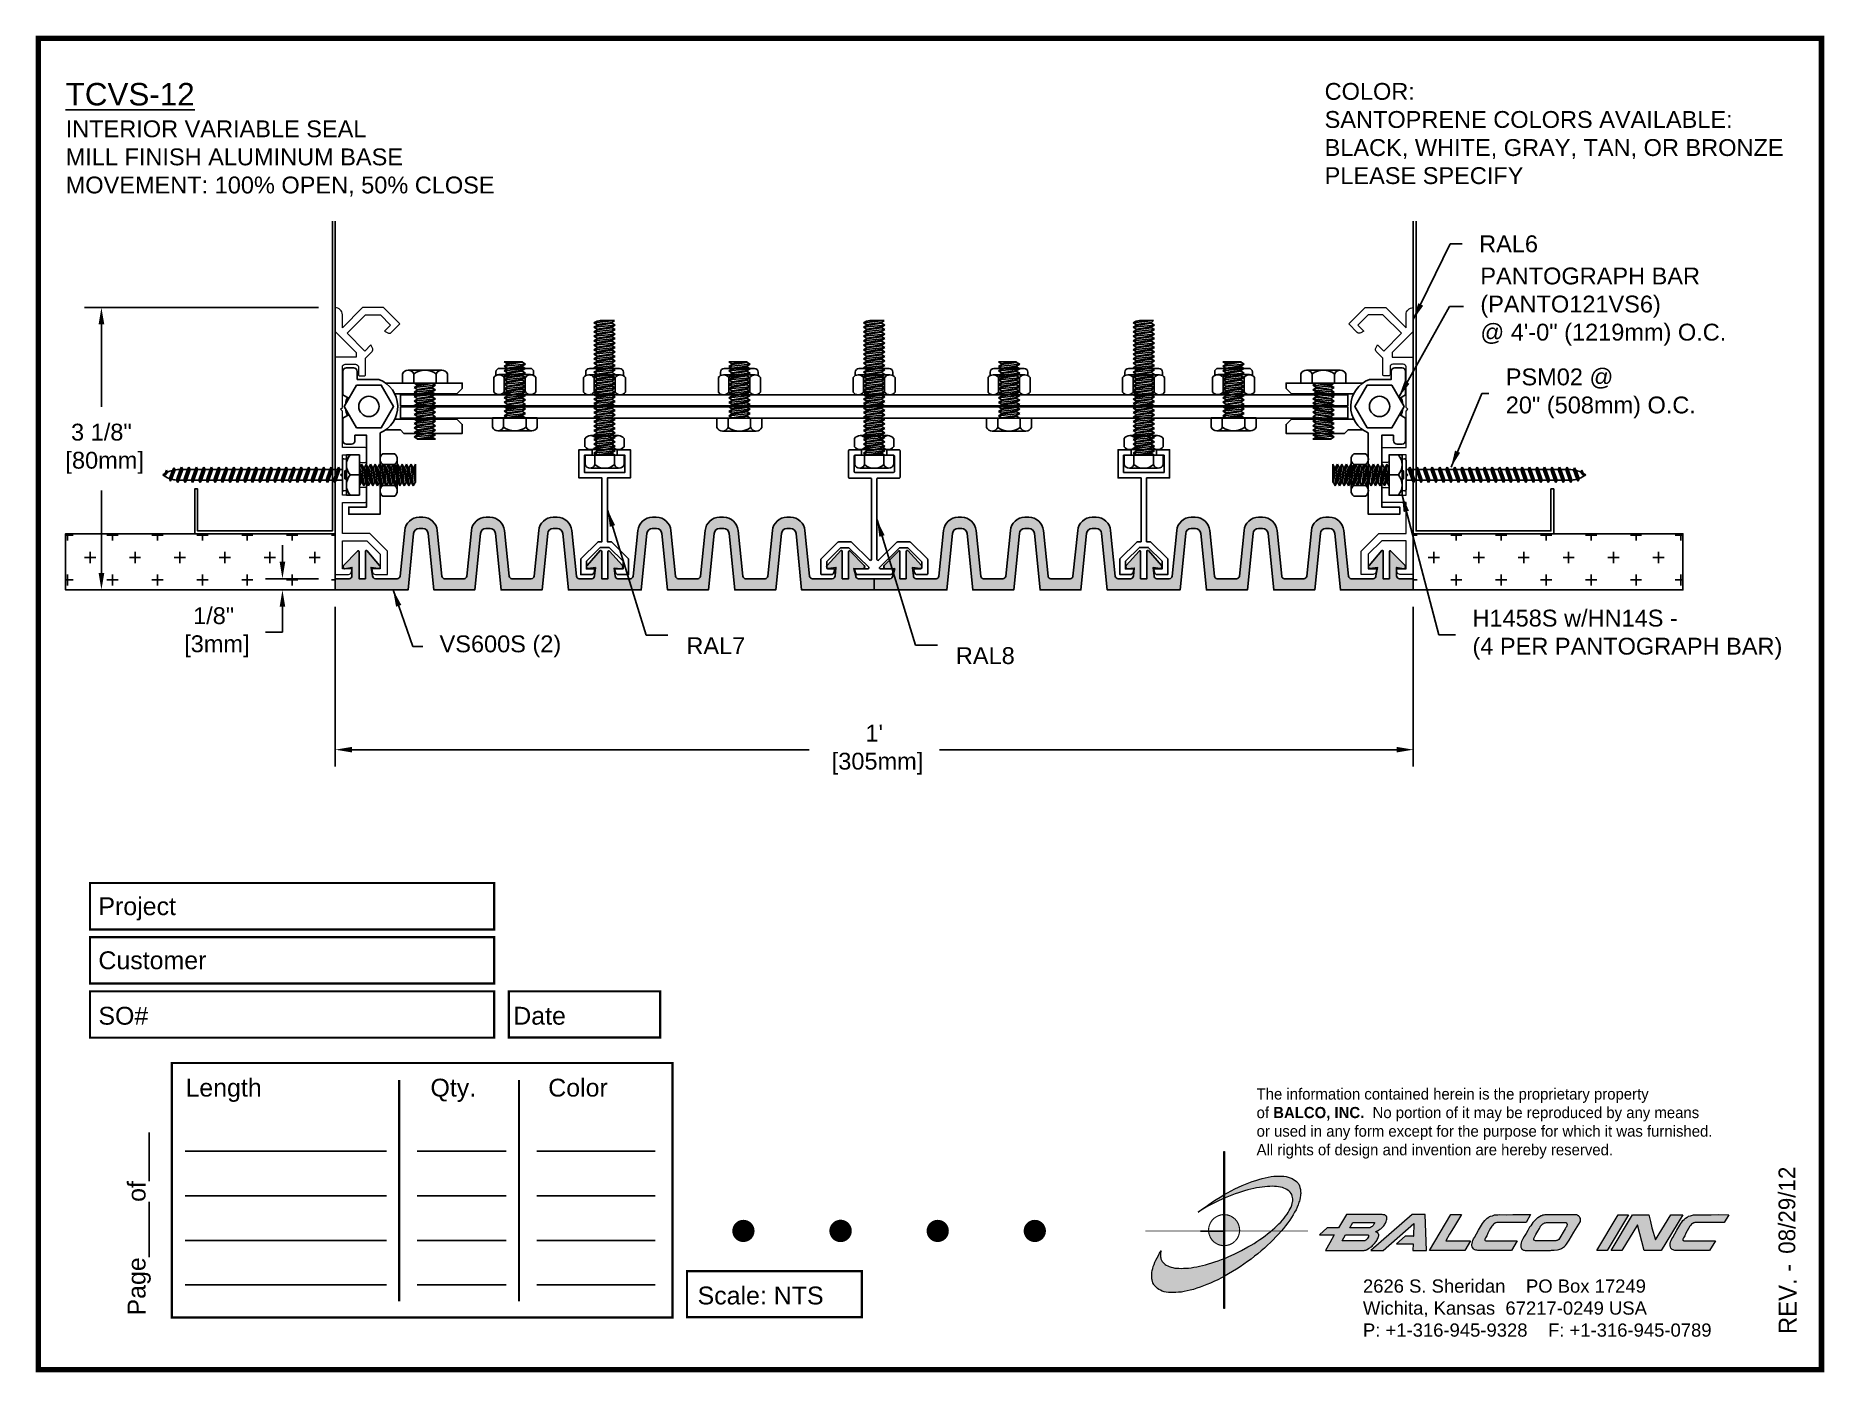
# Paper-space layout 'Layout1' of a CAD drawing. Header units: inches. Extents: x 0 to 10, y 0 to 7.5.
# The model-space entities are those that its viewports show. They can reach past a viewport. Long polylines and large blocks are cut down to what shows.
import ezdxf

# ---------------------------------------------------------------- set-up
doc = ezdxf.new("R2010")
doc.units = ezdxf.units.IN
doc.header["$MEASUREMENT"] = 0
for name, color, linetype in [('Anchors', 4, 'Continuous'), ('Border', 7, 'Continuous'), ('Conditions', 1, 'Continuous'), ('Dimensions', 3, 'Continuous'), ('Fillers', 2, 'Continuous'), ('Metals', 7, 'Continuous'), ('Text', 2, 'Continuous')]:
    doc.layers.add(name, color=color, linetype=linetype)
doc.styles.add('Arial', font='arial.ttf')
doc.styles.add('Copyright', font='ERASDEMI.TTF')
doc.dimstyles.new('Arial', dxfattribs={"dimtxt": 0.1875, "dimasz": 0.1875, "dimexe": 0.1875, "dimexo": 0.1875, "dimgap": 0.1875, "dimtad": 0, "dimtih": 1, "dimtoh": 1, "dimdec": 4, "dimzin": 0, "dimdsep": 46, "dimlunit": 4, "dimtxsty": 'Arial', "dimcen": 0.1875, "dimadec": 0, "dimazin": 0, "dimtfac": 1, "dimtdec": 4, "dimtofl": 0, "dimtmove": 0, "dimatfit": 3, "dimfxl": 0, "dimfrac": 2, "dimtolj": 1, "dimtzin": 0, "dimarcsym": 0})

psp = doc.layouts.get("Layout1")

# ---------------------------------------------------------------- texts
at = {"layer": 'Border', "style": 'Arial'}
for s, p in [('Project', (0.336, 2.547)), ('Customer', (0.336, 2.244)), ('SO#', (0.336, 1.933)), ('Date', (2.661, 1.933)), ('Length', (0.824, 1.53)), ('Qty.', (2.197, 1.53)), ('Color', (2.857, 1.53)), ('Scale: NTS', (3.694, 0.365))]:
    psp.add_text(s, height=0.1, dxfattribs=at).set_placement(p)
psp.add_text('Page%%u        %%uof%%u       ', height=0.1, rotation=90, dxfattribs=at).set_placement((0.6, 0.303))
at = {"layer": 'Border', "insert": (7.423, 0.505), "char_height": 0.074, "width": 2.3438, "attachment_point": 1, "style": 'Arial'}
psp.add_mtext('2626 S. Sheridan    PO Box 17249\\PWichita, Kansas  67217-0249 USA \\PP: +1-316-945-9328    F: +1-316-945-0789', dxfattribs=at)

msp = doc.modelspace()

# ---------------------------------------------------------------- texts
at = {"layer": 'Text', "char_height": 0.2, "width": 5.4520254, "attachment_point": 1, "style": 'Arial'}
for s, insert in [('{\\H1.25x;\\LTCVS-12\\P\\H0.75x;\\lINTERIOR VARIABLE SEAL\\PMILL FINISH ALUMINUM BASE\\PMOVEMENT: 100% OPEN, 50% CLOSE}', (10.33418, -4.21773)), ('{\\H0.9375x;COLOR:\\L                    \\~\\P\\lSANTOPRENE COLORS AVAILABLE:\\PBLACK, WHITE, GRAY, TAN, OR BRONZE\\PPLEASE SPECIFY}', (24.34694, -4.21773))]:
    msp.add_mtext(s, dxfattribs=dict(at, insert=insert))
at = {"layer": 'Text', "char_height": 0.1875, "attachment_point": 4, "style": 'Arial'}
for s, insert in [('\\A1;RAL6', (26.06678, -6.00911)), ('\\A1;PANTOGRAPH BAR\\P{\\A0;(PANTO121VS6)}\\P{\\A0;@ 4\'-0" (1219mm) O.C.}', (26.08009, -6.70684)), ('PSM02 @\\P20" (508mm) O.C.', (26.3631, -7.67406)), ('H1458S w/HN14S -\\P(4 PER PANTOGRAPH BAR)', (25.99258, -10.35897)), ('\\A1;VS600S (2)', (14.49592, -10.48946)), ('RAL7', (17.24304, -10.48152)), ('RAL8', (20.24265, -10.59327))]:
    msp.add_mtext(s, dxfattribs=dict(at, insert=insert))

# ---------------------------------------------------------------- blocks, each defined once
blk = doc.blocks.new('CADlogo')
h = blk.add_hatch(color=256)
h.paths.add_polyline_path([(0.918, 1.81), (0.909, 1.81), (0.909, 1.322), (0.918, 1.327)])
h.paths.add_polyline_path([(0.918, 1.285), (0.909, 1.281), (0.909, 1.1), (0.918, 1.1)])
h.paths.add_polyline_path([(0.918, 0.917), (0.909, 0.917), (0.909, 0.762), (0.909, 0.753), (0.91, 0.753), (0.918, 0.753)])
h.paths.add_polyline_path([(0.918, 1.091), (0.918, 1.1), (0.91, 1.1), (0.909, 1.1), (0.909, 0.917), (0.918, 0.917), (0.918, 0.919), (0.915, 0.919)])
h.paths.add_polyline_path([(0.918, 0.412), (0.909, 0.407), (0.909, 0.049), (0.918, 0.049)])
h.paths.add_polyline_path([(0.918, 0.753), (0.909, 0.753), (0.909, 0.606), (0.918, 0.609)])
h.paths.add_polyline_path([(0.918, 0.609), (0.909, 0.606), (0.909, 0.407), (0.918, 0.412)])
h.paths.add_polyline_path([(0.918, 1.327), (0.909, 1.322), (0.909, 1.281), (0.918, 1.285)])
h = blk.add_hatch(color=175)
h.paths.add_polyline_path([(0.574, 0.51), (0.543, 0.506), (0.514, 0.502), (0.487, 0.499), (0.459, 0.499), (0.432, 0.497), (0.406, 0.499), (0.382, 0.5), (0.36, 0.502), (0.338, 0.508), (0.318, 0.511), (0.298, 0.519), (0.282, 0.526), (0.265, 0.533), (0.252, 0.543), (0.24, 0.553), (0.234, 0.559), (0.229, 0.564), (0.22, 0.577), (0.212, 0.592), (0.205, 0.607), (0.203, 0.616), (0.201, 0.627), (0.199, 0.643), (0.201, 0.66), (0.201, 0.671), (0.205, 0.682), (0.207, 0.694), (0.19, 0.667), (0.176, 0.641), (0.161, 0.616), (0.148, 0.59), (0.137, 0.566), (0.128, 0.543), (0.119, 0.519), (0.113, 0.495), (0.108, 0.473), (0.104, 0.451), (0.103, 0.44), (0.103, 0.429), (0.101, 0.409), (0.103, 0.391), (0.104, 0.38), (0.106, 0.371), (0.11, 0.352), (0.115, 0.336), (0.124, 0.318), (0.13, 0.31), (0.135, 0.301), (0.143, 0.294), (0.15, 0.286), (0.165, 0.274), (0.181, 0.263), (0.199, 0.254), (0.22, 0.244), (0.242, 0.237), (0.263, 0.232), (0.289, 0.228), (0.315, 0.226), (0.342, 0.226), (0.371, 0.226), (0.402, 0.23), (0.434, 0.233), (0.467, 0.239), (0.499, 0.246), (0.534, 0.254), (0.571, 0.263), (0.606, 0.275), (0.644, 0.286), (0.682, 0.301), (0.721, 0.318), (0.759, 0.334), (0.799, 0.352), (0.841, 0.371), (0.882, 0.393), (0.909, 0.407), (0.909, 0.606), (0.884, 0.596), (0.847, 0.583), (0.81, 0.57), (0.774, 0.559), (0.739, 0.548), (0.704, 0.537), (0.671, 0.53), (0.638, 0.522), (0.606, 0.515)])
h.paths.add_polyline_path([(1.18, 0.738), (1.109, 0.698), (1.034, 0.661), (0.957, 0.627), (0.918, 0.609), (0.918, 0.412), (0.924, 0.414), (0.964, 0.438), (1.006, 0.462), (1.05, 0.489), (1.092, 0.517), (1.134, 0.544), (1.174, 0.574), (1.215, 0.603), (1.253, 0.634), (1.291, 0.663), (1.328, 0.694), (1.365, 0.725), (1.399, 0.757), (1.432, 0.788), (1.463, 0.819), (1.494, 0.85), (1.524, 0.883), (1.554, 0.917), (1.44, 0.917), (1.429, 0.908), (1.401, 0.886), (1.374, 0.864), (1.343, 0.842), (1.312, 0.822), (1.28, 0.8), (1.248, 0.778), (1.215, 0.758)])
h.paths.add_polyline_path([(1.769, 1.382), (1.767, 1.393), (1.763, 1.404), (1.758, 1.422), (1.749, 1.441), (1.743, 1.45), (1.738, 1.457), (1.73, 1.464), (1.725, 1.472), (1.709, 1.485), (1.692, 1.496), (1.674, 1.506), (1.654, 1.514), (1.632, 1.521), (1.61, 1.527), (1.584, 1.53), (1.559, 1.532), (1.531, 1.532), (1.502, 1.532), (1.471, 1.53), (1.44, 1.527), (1.407, 1.521), (1.374, 1.514), (1.339, 1.505), (1.304, 1.496), (1.268, 1.485), (1.229, 1.472), (1.191, 1.457), (1.152, 1.442), (1.114, 1.426), (1.074, 1.408), (1.034, 1.388), (0.991, 1.367), (0.951, 1.346), (0.918, 1.327), (0.918, 1.285), (0.926, 1.289), (0.964, 1.305), (1.001, 1.32), (1.037, 1.333), (1.074, 1.346), (1.109, 1.356), (1.143, 1.367), (1.178, 1.378), (1.213, 1.386), (1.246, 1.393), (1.277, 1.4), (1.31, 1.406), (1.339, 1.41), (1.368, 1.413), (1.398, 1.417), (1.425, 1.417), (1.452, 1.419), (1.476, 1.417), (1.502, 1.415), (1.524, 1.413), (1.546, 1.408), (1.566, 1.404), (1.584, 1.397), (1.602, 1.389), (1.617, 1.382), (1.632, 1.373), (1.644, 1.362), (1.65, 1.356), (1.655, 1.351), (1.665, 1.338), (1.672, 1.325), (1.677, 1.309), (1.681, 1.294), (1.683, 1.278), (1.683, 1.261), (1.683, 1.252), (1.681, 1.243), (1.677, 1.225), (1.672, 1.207), (1.665, 1.186), (1.655, 1.166), (1.644, 1.146), (1.632, 1.126), (1.619, 1.106), (1.602, 1.084), (1.586, 1.062), (1.568, 1.04), (1.548, 1.018), (1.527, 0.996), (1.504, 0.974), (1.48, 0.952), (1.456, 0.93), (1.44, 0.917), (1.554, 0.917), (1.579, 0.945), (1.602, 0.976), (1.626, 1.007), (1.648, 1.038), (1.668, 1.067), (1.687, 1.097), (1.703, 1.128), (1.719, 1.155), (1.732, 1.185), (1.743, 1.212), (1.752, 1.239), (1.758, 1.252), (1.762, 1.265), (1.767, 1.291), (1.771, 1.314), (1.771, 1.327), (1.773, 1.338), (1.771, 1.362), (1.771, 1.373)])
h.paths.add_polyline_path([(0.867, 1.296), (0.825, 1.271), (0.781, 1.243), (0.741, 1.214), (0.701, 1.186), (0.66, 1.157), (0.622, 1.128), (0.675, 1.161), (0.732, 1.194), (0.79, 1.225), (0.82, 1.239), (0.851, 1.254), (0.909, 1.281), (0.909, 1.322)])
h = blk.add_hatch(color=256)
h.paths.add_polyline_path([(1.074, 0.991), (1.07, 1.001), (1.065, 1.011), (1.059, 1.021), (1.053, 1.03), (1.046, 1.038), (1.039, 1.047), (1.031, 1.054), (1.022, 1.062), (1.014, 1.068), (1.004, 1.074), (0.995, 1.08), (0.985, 1.085), (0.975, 1.089), (0.964, 1.093), (0.954, 1.096), (0.943, 1.098), (0.932, 1.099), (0.921, 1.1), (0.918, 1.1), (0.918, 0.917), (0.94, 0.917), (1.086, 0.917), (1.087, 0.927), (1.086, 0.938), (1.085, 0.949), (1.083, 0.96), (1.081, 0.97), (1.078, 0.981)])
h.paths.add_polyline_path([(0.909, 0.917), (0.739, 0.917), (0.74, 0.91), (0.741, 0.899), (0.743, 0.888), (0.746, 0.878), (0.75, 0.867), (0.754, 0.857), (0.758, 0.847), (0.764, 0.837), (0.77, 0.828), (0.776, 0.819), (0.783, 0.811), (0.791, 0.803), (0.799, 0.795), (0.808, 0.788), (0.817, 0.782), (0.826, 0.776), (0.836, 0.771), (0.846, 0.766), (0.856, 0.762), (0.867, 0.759), (0.877, 0.757), (0.888, 0.755), (0.899, 0.753), (0.909, 0.753)])
h.paths.add_polyline_path([(0.918, 1.1), (0.91, 1.1), (0.909, 1.1), (0.909, 0.917), (0.918, 0.917)])
h = blk.add_hatch(color=256)
h.paths.add_polyline_path([(2.148, 0.874), (2.098, 0.784), (2.049, 0.7), (2.484, 0.7), (2.491, 0.702), (2.501, 0.703), (2.508, 0.705), (2.512, 0.707), (2.517, 0.711), (2.532, 0.72), (2.546, 0.729), (2.554, 0.735), (2.563, 0.74), (2.572, 0.747), (2.581, 0.757), (2.59, 0.768), (2.599, 0.777), (2.616, 0.799), (2.623, 0.811), (2.63, 0.822), (2.636, 0.833), (2.641, 0.844), (2.645, 0.855), (2.647, 0.864), (2.647, 0.879), (2.645, 0.883), (2.641, 0.886), (2.638, 0.892), (2.629, 0.899), (2.619, 0.905), (2.612, 0.91), (2.64, 0.921), (2.658, 0.936), (2.669, 0.943), (2.678, 0.95), (2.694, 0.967), (2.702, 0.976), (2.709, 0.985), (2.716, 0.994), (2.722, 1.005), (2.727, 1.014), (2.731, 1.025), (2.735, 1.038), (2.736, 1.049), (2.738, 1.062), (2.738, 1.073), (2.733, 1.082), (2.727, 1.088), (2.72, 1.093), (2.713, 1.097), (2.704, 1.099), (2.694, 1.1), (2.685, 1.102), (2.674, 1.102), (2.285, 1.102), (2.195, 0.952), (2.069, 0.952), (1.981, 0.874)])
h.paths.add_polyline_path([(2.274, 0.874), (2.53, 0.874), (2.534, 0.865), (2.532, 0.852), (2.524, 0.841), (2.515, 0.828), (2.505, 0.815), (2.493, 0.81), (2.49, 0.808), (2.235, 0.808)], flags=16)
h.paths.add_polyline_path([(2.321, 0.952), (2.356, 1.014), (2.587, 1.014), (2.592, 1.014), (2.597, 1.014), (2.597, 1.003), (2.59, 0.991), (2.583, 0.98), (2.569, 0.966), (2.555, 0.958), (2.546, 0.952), (2.535, 0.952)], flags=16)
h.paths.add_polyline_path([(3.04, 1.002), (3.036, 0.859), (2.941, 0.859), (2.844, 0.773), (3.031, 0.773), (3.027, 0.7), (3.181, 0.7), (3.168, 1.102), (3.02, 1.102), (2.557, 0.7), (2.694, 0.7)])
h.paths.add_polyline_path([(3.214, 0.7), (3.611, 0.7), (3.675, 0.808), (3.397, 0.808), (3.441, 0.881), (3.483, 0.952), (3.574, 1.102), (3.454, 1.102)])
h.paths.add_polyline_path([(3.788, 0.965), (3.766, 0.927), (3.743, 0.885), (3.721, 0.846), (3.71, 0.83), (3.702, 0.811), (3.697, 0.795), (3.693, 0.778), (3.691, 0.769), (3.691, 0.76), (3.691, 0.749), (3.693, 0.74), (3.7, 0.727), (3.708, 0.716), (3.711, 0.714), (3.724, 0.705), (3.733, 0.702), (3.744, 0.702), (3.757, 0.7), (3.774, 0.7), (4.134, 0.7), (4.196, 0.808), (3.854, 0.808), (3.841, 0.808), (3.833, 0.816), (3.836, 0.826), (3.843, 0.841), (3.856, 0.864), (3.869, 0.892), (3.883, 0.921), (3.898, 0.949), (3.914, 0.972), (3.924, 0.983), (3.931, 0.992), (3.943, 1.002), (3.954, 1.008), (3.969, 1.011), (4.297, 1.011), (4.346, 1.102), (4.238, 1.102), (4.15, 1.102), (4.075, 1.1), (3.997, 1.102), (3.982, 1.1), (3.968, 1.1), (3.955, 1.099), (3.942, 1.097), (3.92, 1.089), (3.9, 1.082), (3.889, 1.078), (3.88, 1.073), (3.863, 1.062), (3.849, 1.049), (3.834, 1.035), (3.821, 1.018), (3.81, 1.002), (3.799, 0.983)])
h.paths.add_polyline_path([(4.509, 1.097), (4.496, 1.095), (4.485, 1.093), (4.476, 1.089), (4.465, 1.086), (4.447, 1.077), (4.43, 1.066), (4.421, 1.06), (4.414, 1.055), (4.399, 1.04), (4.386, 1.025), (4.372, 1.011), (4.361, 0.994), (4.35, 0.976), (4.337, 0.96), (4.317, 0.923), (4.297, 0.888), (4.275, 0.855), (4.26, 0.828), (4.255, 0.813), (4.247, 0.799), (4.244, 0.784), (4.242, 0.777), (4.24, 0.769), (4.238, 0.753), (4.238, 0.735), (4.246, 0.722), (4.251, 0.714), (4.253, 0.713), (4.257, 0.711), (4.262, 0.705), (4.269, 0.703), (4.278, 0.702), (4.289, 0.7), (4.564, 0.7), (4.571, 0.7), (4.584, 0.702), (4.613, 0.703), (4.648, 0.707), (4.664, 0.709), (4.677, 0.713), (4.686, 0.716), (4.694, 0.722), (4.705, 0.727), (4.717, 0.735), (4.73, 0.744), (4.741, 0.755), (4.752, 0.769), (4.781, 0.815), (4.833, 0.903), (4.906, 1.025), (4.908, 1.035), (4.908, 1.046), (4.906, 1.051), (4.906, 1.057), (4.9, 1.069), (4.893, 1.08), (4.889, 1.082), (4.888, 1.086), (4.88, 1.089), (4.873, 1.093), (4.866, 1.097), (4.856, 1.1), (4.846, 1.1), (4.844, 1.1), (4.73, 1.1), (4.626, 1.1), (4.58, 1.1), (4.542, 1.099), (4.524, 1.099)])
h.paths.add_polyline_path([(4.527, 1.011), (4.54, 1.011), (4.745, 1.011), (4.752, 1.003), (4.758, 0.998), (4.758, 0.985), (4.756, 0.98), (4.754, 0.974), (4.749, 0.965), (4.743, 0.956), (4.734, 0.941), (4.663, 0.821), (4.648, 0.812), (4.639, 0.81), (4.633, 0.808), (4.622, 0.808), (4.61, 0.808), (4.416, 0.808), (4.398, 0.808), (4.39, 0.813), (4.387, 0.813), (4.385, 0.819), (4.378, 0.825), (4.385, 0.832), (4.408, 0.877), (4.428, 0.914), (4.447, 0.945), (4.454, 0.96), (4.461, 0.971), (4.474, 0.986), (4.487, 0.996), (4.496, 1.002), (4.508, 1.009), (4.516, 1.009)], flags=16)
h.paths.add_polyline_path([(5.089, 0.698), (5.206, 0.698), (5.445, 1.1), (5.33, 1.099)])
h.paths.add_polyline_path([(5.489, 1.099), (5.252, 0.698), (5.37, 0.698), (5.548, 0.987), (5.621, 0.698), (5.811, 0.698), (6.055, 1.099), (5.919, 1.1), (5.749, 0.817), (5.709, 0.954), (5.691, 1.024), (5.672, 1.099)])
h.paths.add_polyline_path([(6.086, 1.06), (6.069, 1.047), (6.056, 1.035), (6.044, 1.018), (6.031, 1.002), (6.02, 0.983), (6.009, 0.965), (5.987, 0.925), (5.965, 0.885), (5.941, 0.846), (5.932, 0.828), (5.923, 0.811), (5.917, 0.795), (5.914, 0.778), (5.912, 0.769), (5.912, 0.758), (5.914, 0.749), (5.916, 0.738), (5.921, 0.725), (5.928, 0.716), (5.936, 0.709), (5.945, 0.705), (5.954, 0.702), (5.965, 0.7), (5.98, 0.7), (5.994, 0.7), (6.355, 0.7), (6.419, 0.806), (6.073, 0.806), (6.056, 0.811), (6.056, 0.821), (6.056, 0.826), (6.064, 0.841), (6.077, 0.864), (6.089, 0.892), (6.104, 0.919), (6.119, 0.947), (6.135, 0.972), (6.144, 0.983), (6.153, 0.992), (6.163, 1), (6.166, 1.003), (6.172, 1.005), (6.178, 1.008), (6.19, 1.011), (6.517, 1.011), (6.569, 1.1), (6.459, 1.102), (6.373, 1.1), (6.296, 1.1), (6.217, 1.1), (6.203, 1.1), (6.19, 1.099), (6.175, 1.099), (6.164, 1.095), (6.141, 1.089), (6.12, 1.082), (6.111, 1.077), (6.102, 1.073)])
blk.add_hatch(color=256).paths.add_polyline_path([(0.918, 0.609), (0.909, 0.606), (0.909, 0.407), (0.918, 0.412)])
for q in [(0.65, 0.917), (0.909, 0.648)]:
    blk.add_line((0.909, 0.917), q)
at = {"color": 7, "lineweight": 0}
for points in [[(0.909, 1.81), (0.918, 1.81), (0.918, 0.049), (0.909, 0.049), (0.909, 1.81)], [(2.738, 1.073), (2.733, 1.082), (2.727, 1.088), (2.72, 1.093), (2.713, 1.097), (2.704, 1.099), (2.694, 1.1), (2.685, 1.102), (2.674, 1.102), (2.285, 1.102), (2.195, 0.952), (2.069, 0.952), (1.981, 0.874), (2.148, 0.874), (2.098, 0.784), (2.049, 0.7), (2.484, 0.7), (2.491, 0.702), (2.501, 0.703), (2.508, 0.705), (2.512, 0.707), (2.517, 0.711), (2.532, 0.72), (2.546, 0.729), (2.554, 0.735), (2.563, 0.74), (2.572, 0.747), (2.581, 0.757), (2.59, 0.768), (2.599, 0.777), (2.616, 0.799), (2.623, 0.811), (2.63, 0.822), (2.636, 0.833), (2.641, 0.844), (2.645, 0.855), (2.647, 0.864), (2.647, 0.874), (2.647, 0.879), (2.645, 0.883), (2.641, 0.886), (2.638, 0.892), (2.629, 0.899), (2.619, 0.905), (2.612, 0.91), (2.64, 0.921), (2.658, 0.936), (2.669, 0.943), (2.678, 0.95), (2.694, 0.967), (2.702, 0.976), (2.709, 0.985), (2.716, 0.994), (2.722, 1.005), (2.727, 1.014), (2.731, 1.025), (2.735, 1.038), (2.736, 1.049), (2.738, 1.062), (2.738, 1.073), (2.738, 1.073)], [(2.587, 0.985), (2.583, 0.98), (2.572, 0.969), (2.565, 0.963), (2.555, 0.958), (2.546, 0.952), (2.535, 0.952), (2.321, 0.952), (2.356, 1.014), (2.587, 1.014), (2.592, 1.014), (2.594, 1.014), (2.596, 1.013), (2.597, 1.011), (2.597, 1.005), (2.596, 1), (2.59, 0.991), (2.587, 0.985), (2.587, 0.985)], [(3.027, 0.7), (3.181, 0.7), (3.168, 1.102), (3.02, 1.102), (2.557, 0.7), (2.694, 0.7), (3.04, 1.002), (3.036, 0.859), (3.038, 0.859), (2.941, 0.859), (2.844, 0.773), (3.031, 0.773), (3.027, 0.7), (3.027, 0.7)], [(3.214, 0.7), (3.454, 1.102), (3.574, 1.102), (3.483, 0.952), (3.441, 0.881), (3.397, 0.808), (3.675, 0.808), (3.611, 0.7), (3.214, 0.7), (3.214, 0.7)], [(3.969, 1.011), (3.96, 1.009), (3.955, 1.007), (3.949, 1.005), (3.946, 1.003), (3.94, 1), (3.931, 0.992), (3.924, 0.983), (3.914, 0.972), (3.898, 0.949), (3.883, 0.921), (3.869, 0.892), (3.856, 0.864), (3.843, 0.841), (3.836, 0.826), (3.834, 0.821), (3.834, 0.817), (3.836, 0.813), (3.839, 0.81), (3.847, 0.808), (3.854, 0.808), (4.196, 0.808), (4.134, 0.7), (3.774, 0.7), (3.757, 0.7), (3.744, 0.702), (3.733, 0.702), (3.724, 0.705), (3.715, 0.711), (3.711, 0.713), (3.708, 0.716), (3.7, 0.727), (3.693, 0.74), (3.691, 0.749), (3.691, 0.76), (3.691, 0.769), (3.693, 0.778), (3.697, 0.795), (3.702, 0.811), (3.71, 0.83), (3.721, 0.846), (3.743, 0.885), (3.766, 0.927), (3.788, 0.965), (3.799, 0.983), (3.81, 1.002), (3.821, 1.018), (3.834, 1.035), (3.849, 1.049), (3.863, 1.062), (3.88, 1.073), (3.889, 1.078), (3.9, 1.082), (3.92, 1.089), (3.942, 1.097), (3.955, 1.099), (3.968, 1.1), (3.982, 1.1), (3.997, 1.102), (4.075, 1.1), (4.15, 1.102), (4.238, 1.102), (4.346, 1.102), (4.297, 1.011), (3.969, 1.011), (3.969, 1.011)], [(4.846, 1.1), (4.844, 1.1), (4.73, 1.1), (4.626, 1.1), (4.58, 1.1), (4.542, 1.099), (4.524, 1.099), (4.509, 1.097), (4.496, 1.095), (4.485, 1.093), (4.476, 1.089), (4.465, 1.086), (4.447, 1.077), (4.43, 1.066), (4.421, 1.06), (4.414, 1.055), (4.399, 1.04), (4.386, 1.025), (4.372, 1.011), (4.361, 0.994), (4.35, 0.976), (4.337, 0.96), (4.317, 0.923), (4.297, 0.888), (4.275, 0.855), (4.26, 0.828), (4.255, 0.813), (4.247, 0.799), (4.244, 0.784), (4.242, 0.777), (4.24, 0.769), (4.238, 0.753), (4.238, 0.735), (4.246, 0.722), (4.251, 0.714), (4.253, 0.713), (4.257, 0.711), (4.262, 0.705), (4.269, 0.703), (4.278, 0.702), (4.289, 0.7), (4.564, 0.7), (4.571, 0.7), (4.584, 0.702), (4.613, 0.703), (4.648, 0.707), (4.664, 0.709), (4.677, 0.713), (4.686, 0.716), (4.694, 0.722), (4.705, 0.727), (4.717, 0.735), (4.73, 0.744), (4.741, 0.755), (4.752, 0.769), (4.781, 0.815), (4.833, 0.903), (4.906, 1.025), (4.908, 1.035), (4.908, 1.046), (4.906, 1.051), (4.906, 1.057), (4.9, 1.069), (4.897, 1.075), (4.893, 1.08), (4.889, 1.082), (4.888, 1.086), (4.88, 1.089), (4.873, 1.093), (4.866, 1.097), (4.856, 1.1), (4.846, 1.1), (4.846, 1.1)], [(4.734, 0.941), (4.663, 0.821), (4.653, 0.815), (4.646, 0.811), (4.639, 0.81), (4.633, 0.808), (4.622, 0.808), (4.61, 0.808), (4.416, 0.808), (4.403, 0.808), (4.396, 0.81), (4.39, 0.813), (4.388, 0.813), (4.386, 0.815), (4.385, 0.819), (4.383, 0.821), (4.383, 0.826), (4.383, 0.83), (4.385, 0.832), (4.408, 0.877), (4.428, 0.914), (4.447, 0.945), (4.454, 0.96), (4.461, 0.971), (4.471, 0.982), (4.478, 0.989), (4.487, 0.996), (4.496, 1.002), (4.505, 1.007), (4.511, 1.009), (4.516, 1.009), (4.527, 1.011), (4.54, 1.011), (4.743, 1.011), (4.749, 1.007), (4.752, 1.003), (4.756, 1), (4.758, 0.994), (4.758, 0.985), (4.756, 0.98), (4.754, 0.974), (4.749, 0.965), (4.743, 0.956), (4.734, 0.941), (4.734, 0.941)], [(5.089, 0.698), (5.33, 1.099), (5.445, 1.1), (5.206, 0.698), (5.091, 0.698), (5.089, 0.698), (5.089, 0.698)], [(5.811, 0.698), (5.621, 0.698), (5.548, 0.987), (5.37, 0.698), (5.252, 0.698), (5.489, 1.099), (5.672, 1.099), (5.691, 1.024), (5.709, 0.954), (5.749, 0.817), (5.919, 1.1), (6.055, 1.099), (5.811, 0.698), (5.811, 0.698)], [(6.19, 1.011), (6.181, 1.009), (6.175, 1.007), (6.172, 1.005), (6.166, 1.003), (6.163, 1), (6.153, 0.992), (6.144, 0.983), (6.135, 0.972), (6.119, 0.947), (6.104, 0.919), (6.089, 0.892), (6.077, 0.864), (6.064, 0.841), (6.056, 0.826), (6.056, 0.821), (6.056, 0.815), (6.058, 0.811), (6.062, 0.81), (6.067, 0.808), (6.077, 0.806), (6.419, 0.806), (6.355, 0.7), (5.994, 0.7), (5.98, 0.7), (5.965, 0.7), (5.954, 0.702), (5.945, 0.705), (5.936, 0.709), (5.932, 0.713), (5.928, 0.716), (5.921, 0.725), (5.916, 0.738), (5.914, 0.749), (5.912, 0.758), (5.912, 0.769), (5.914, 0.778), (5.917, 0.795), (5.923, 0.811), (5.932, 0.828), (5.941, 0.846), (5.965, 0.885), (5.987, 0.925), (6.009, 0.965), (6.02, 0.983), (6.031, 1.002), (6.044, 1.018), (6.056, 1.035), (6.069, 1.047), (6.086, 1.06), (6.102, 1.073), (6.111, 1.077), (6.12, 1.082), (6.141, 1.089), (6.164, 1.095), (6.175, 1.099), (6.19, 1.099), (6.203, 1.1), (6.217, 1.1), (6.296, 1.1), (6.373, 1.1), (6.459, 1.102), (6.569, 1.1), (6.517, 1.011), (6.19, 1.011), (6.19, 1.011)], [(2.484, 0.808), (2.235, 0.808), (2.274, 0.874), (2.524, 0.874), (2.53, 0.872), (2.532, 0.87), (2.533, 0.866), (2.533, 0.863), (2.532, 0.852), (2.524, 0.841), (2.515, 0.828), (2.506, 0.817), (2.501, 0.813), (2.493, 0.81), (2.49, 0.808), (2.486, 0.808), (2.484, 0.808), (2.484, 0.808)]]:
    blk.add_lwpolyline(points, dxfattribs=at)
at = {"color": 175, "lineweight": 0}
blk.add_lwpolyline([(1.758, 1.422), (1.763, 1.404), (1.767, 1.393), (1.769, 1.382), (1.771, 1.373), (1.771, 1.362), (1.773, 1.338), (1.771, 1.327), (1.771, 1.314), (1.767, 1.291), (1.762, 1.265), (1.758, 1.252), (1.752, 1.239), (1.743, 1.212), (1.732, 1.185), (1.719, 1.155), (1.703, 1.128), (1.687, 1.097), (1.668, 1.067), (1.648, 1.038), (1.626, 1.007), (1.602, 0.976), (1.579, 0.945), (1.551, 0.914), (1.524, 0.883), (1.494, 0.85), (1.463, 0.819), (1.432, 0.788), (1.399, 0.757), (1.365, 0.725), (1.328, 0.694), (1.291, 0.663), (1.253, 0.634), (1.215, 0.603), (1.174, 0.574), (1.134, 0.544), (1.092, 0.517), (1.05, 0.489), (1.006, 0.462), (0.964, 0.438), (0.924, 0.414), (0.882, 0.393), (0.841, 0.371), (0.799, 0.352), (0.759, 0.334), (0.721, 0.318), (0.682, 0.301), (0.644, 0.286), (0.606, 0.275), (0.571, 0.263), (0.534, 0.254), (0.499, 0.246), (0.467, 0.239), (0.434, 0.233), (0.402, 0.23), (0.371, 0.226), (0.342, 0.226), (0.315, 0.226), (0.289, 0.228), (0.263, 0.232), (0.242, 0.237), (0.22, 0.244), (0.199, 0.254), (0.181, 0.263), (0.165, 0.274), (0.15, 0.286), (0.143, 0.294), (0.135, 0.301), (0.13, 0.31), (0.124, 0.318), (0.115, 0.336), (0.11, 0.352), (0.106, 0.371), (0.104, 0.38), (0.103, 0.391), (0.101, 0.409), (0.103, 0.429), (0.103, 0.44), (0.104, 0.451), (0.108, 0.473), (0.113, 0.495), (0.119, 0.519), (0.128, 0.543), (0.137, 0.566), (0.148, 0.59), (0.161, 0.616), (0.176, 0.641), (0.19, 0.667), (0.207, 0.694), (0.205, 0.682), (0.201, 0.671), (0.201, 0.66), (0.199, 0.649), (0.199, 0.638), (0.201, 0.627), (0.203, 0.616), (0.205, 0.607), (0.212, 0.592), (0.22, 0.577), (0.229, 0.564), (0.234, 0.559), (0.24, 0.553), (0.252, 0.543), (0.265, 0.533), (0.282, 0.526), (0.298, 0.519), (0.318, 0.511), (0.338, 0.508), (0.36, 0.502), (0.382, 0.5), (0.406, 0.499), (0.432, 0.497), (0.459, 0.499), (0.487, 0.499), (0.514, 0.502), (0.543, 0.506), (0.574, 0.51), (0.606, 0.515), (0.638, 0.522), (0.671, 0.53), (0.704, 0.537), (0.739, 0.548), (0.774, 0.559), (0.81, 0.57), (0.847, 0.583), (0.884, 0.596), (0.92, 0.61), (0.957, 0.627), (1.034, 0.661), (1.109, 0.698), (1.18, 0.738), (1.215, 0.758), (1.248, 0.778), (1.28, 0.8), (1.312, 0.822), (1.343, 0.842), (1.374, 0.864), (1.401, 0.886), (1.429, 0.908), (1.456, 0.93), (1.48, 0.952), (1.504, 0.974), (1.527, 0.996), (1.548, 1.018), (1.568, 1.04), (1.586, 1.062), (1.602, 1.084), (1.619, 1.106), (1.632, 1.126), (1.644, 1.146), (1.655, 1.166), (1.665, 1.186), (1.672, 1.207), (1.677, 1.225), (1.681, 1.243), (1.683, 1.252), (1.683, 1.261), (1.683, 1.278), (1.681, 1.294), (1.677, 1.309), (1.672, 1.325), (1.665, 1.338), (1.655, 1.351), (1.65, 1.356), (1.644, 1.362), (1.632, 1.373), (1.617, 1.382), (1.602, 1.389), (1.584, 1.397), (1.566, 1.404), (1.546, 1.408), (1.524, 1.413), (1.502, 1.415), (1.476, 1.417), (1.452, 1.419), (1.425, 1.417), (1.398, 1.417), (1.368, 1.413), (1.339, 1.41), (1.31, 1.406), (1.277, 1.4), (1.246, 1.393), (1.213, 1.386), (1.178, 1.378), (1.143, 1.367), (1.109, 1.356), (1.074, 1.346), (1.037, 1.333), (1.001, 1.32), (0.964, 1.305), (0.926, 1.289), (0.851, 1.254), (0.82, 1.239), (0.79, 1.225), (0.732, 1.194), (0.675, 1.161), (0.622, 1.128), (0.66, 1.157), (0.701, 1.186), (0.741, 1.214), (0.781, 1.243), (0.825, 1.271), (0.867, 1.296), (0.909, 1.322), (0.951, 1.346), (0.991, 1.367), (1.034, 1.388), (1.074, 1.408), (1.114, 1.426), (1.152, 1.442), (1.191, 1.457), (1.229, 1.472), (1.268, 1.485), (1.304, 1.496), (1.339, 1.505), (1.374, 1.514), (1.407, 1.521), (1.44, 1.527), (1.471, 1.53), (1.502, 1.532), (1.531, 1.532), (1.559, 1.532), (1.584, 1.53), (1.61, 1.527), (1.632, 1.521), (1.654, 1.514), (1.674, 1.506), (1.692, 1.496), (1.709, 1.485), (1.725, 1.472), (1.73, 1.464), (1.738, 1.457), (1.743, 1.45), (1.749, 1.441), (1.758, 1.422), (1.758, 1.422)], dxfattribs=at)
at = {"color": 7, "lineweight": 0, "const_width": 0.0128}
blk.add_lwpolyline([(1.087, 0.927), (1.086, 0.938), (1.085, 0.949), (1.083, 0.96), (1.081, 0.97), (1.078, 0.981), (1.074, 0.991), (1.07, 1.001), (1.065, 1.011), (1.059, 1.021), (1.053, 1.03), (1.046, 1.038), (1.039, 1.047), (1.031, 1.054), (1.022, 1.062), (1.014, 1.068), (1.004, 1.074), (0.995, 1.08), (0.985, 1.085), (0.975, 1.089), (0.964, 1.093), (0.954, 1.096), (0.943, 1.098), (0.932, 1.099), (0.921, 1.1), (0.91, 1.1), (0.899, 1.1), (0.888, 1.099), (0.877, 1.097), (0.867, 1.094), (0.856, 1.091), (0.846, 1.087), (0.836, 1.082), (0.826, 1.077), (0.817, 1.071), (0.808, 1.065), (0.799, 1.058), (0.791, 1.05), (0.783, 1.043), (0.776, 1.034), (0.77, 1.025), (0.764, 1.016), (0.758, 1.006), (0.754, 0.996), (0.75, 0.986), (0.746, 0.976), (0.743, 0.965), (0.741, 0.954), (0.74, 0.943), (0.739, 0.932), (0.739, 0.921), (0.74, 0.91), (0.741, 0.899), (0.743, 0.888), (0.746, 0.878), (0.75, 0.867), (0.754, 0.857), (0.758, 0.847), (0.764, 0.837), (0.77, 0.828), (0.776, 0.819), (0.783, 0.811), (0.791, 0.803), (0.799, 0.795), (0.808, 0.788), (0.817, 0.782), (0.826, 0.776), (0.836, 0.771), (0.846, 0.766), (0.856, 0.762), (0.867, 0.759), (0.877, 0.757), (0.888, 0.755), (0.899, 0.753), (0.91, 0.753), (0.921, 0.753), (0.932, 0.754), (0.943, 0.756), (0.954, 0.758), (0.964, 0.761), (0.975, 0.764), (0.985, 0.769), (0.995, 0.773), (1.004, 0.779), (1.014, 0.785), (1.022, 0.792), (1.031, 0.799), (1.039, 0.807), (1.046, 0.815), (1.053, 0.824), (1.059, 0.833), (1.065, 0.842), (1.07, 0.852), (1.074, 0.862), (1.078, 0.872), (1.081, 0.883), (1.083, 0.894), (1.085, 0.905), (1.086, 0.916), (1.087, 0.927)], dxfattribs=at)
at = {"color": 7, "lineweight": 0}
blk.add_lwpolyline([(1.853, 0.917, 0.0091, 0.0091, 0), (0.029, 0.917, 0.00366, 0.00366, 0), (0.029, 0.917, 0.00366, 0.00366, 0)], format="xyseb", dxfattribs=at)
blk = doc.blocks.new('ACADlogo')
blk.add_blockref('CADlogo', (-0.011, 7.152))
blk = doc.blocks.new('RevisionTag')
at = {"style": 'Copyright', "flags": 4}
blk.add_attdef('REVISIONDATE', (-0.147, 0.648), '', height=0.0938, rotation=90, dxfattribs=at)
at = {"layer": 'Border', "style": 'Copyright'}
blk.add_text('REV. -', height=0.1, rotation=90, dxfattribs=at).set_placement((-0.14, 0.199))
blk = doc.blocks.new('COPYRIGHTNOTE')
at = {"insert": (-3.166, 1.576), "char_height": 0.0625, "width": 50.295, "attachment_point": 1, "style": 'Copyright'}
blk.add_mtext('The information contained herein is the proprietary property\\Pof {\\fEras Bold ITC|b0|i0|c0|p34;BALCO, INC.}  No portion of it may be reproduced by any means\\Por used in any form except for the purpose for which it was furnished.\\PAll rights of design and invention are hereby reserved.', dxfattribs=at)
blk = doc.blocks.new('Vs600s')
blk.add_hatch(color=256).paths.add_polyline_path([(6, 0.125), (5.825, 0.125, -0.414214), (5.794, 0.156), (5.772, 0.238), (5.874, 0.235, 0.635343), (5.89, 0.268), (5.732, 0.433, 0.67662), (5.714, 0.427), (5.714, 0.125), (5.644, 0.125), (5.644, 0.43, 0.637589), (5.628, 0.438), (5.476, 0.273, 0.699658), (5.489, 0.238), (5.574, 0.251), (5.564, 0.156, -0.414214), (5.533, 0.125), (5.311, 0.125, -0.388264), (5.28, 0.153), (5.228, 0.661, 0.388879), (5.067, 0.809), (5.028, 0.809, 0.388879), (4.867, 0.661), (4.815, 0.153, -0.388264), (4.784, 0.125), (4.568, 0.125, -0.386279), (4.537, 0.153), (4.485, 0.661, 0.388879), (4.323, 0.809), (4.279, 0.809, 0.388879), (4.118, 0.661), (4.066, 0.153, -0.388264), (4.035, 0.125), (3.819, 0.125, -0.388264), (3.788, 0.153), (3.736, 0.661, 0.388879), (3.574, 0.809), (3.531, 0.809, 0.388879), (3.369, 0.661), (3.317, 0.153, -0.388264), (3.286, 0.125), (3.147, 0.125, -0.414214), (3.116, 0.156), (3.106, 0.243), (3.183, 0.235, 0.684825), (3.196, 0.27), (3.053, 0.433, 0.67662), (3.036, 0.427), (3.036, 0.125), (2.966, 0.125), (2.966, 0.43, 0.637589), (2.949, 0.438), (2.804, 0.273, 0.699658), (2.817, 0.238), (2.896, 0.248), (2.886, 0.156, -0.414214), (2.855, 0.125), (2.716, 0.125, -0.388264), (2.685, 0.153), (2.633, 0.661, 0.388879), (2.471, 0.809), (2.427, 0.809, 0.388879), (2.266, 0.661), (2.214, 0.153, -0.388264), (2.183, 0.125), (1.967, 0.125, -0.388264), (1.936, 0.153), (1.884, 0.661, 0.388879), (1.722, 0.809), (1.679, 0.809, 0.388879), (1.517, 0.661), (1.465, 0.153, -0.386279), (1.434, 0.125), (1.218, 0.125, -0.388264), (1.187, 0.153), (1.135, 0.661, 0.388879), (0.974, 0.809), (0.935, 0.809, 0.388879), (0.774, 0.661), (0.722, 0.153, -0.388264), (0.691, 0.125), (0.447, 0.125, -0.414214), (0.416, 0.156), (0.4, 0.251), (0.48, 0.238, 0.699658), (0.493, 0.273), (0.352, 0.438, 0.637589), (0.336, 0.43), (0.336, 0.125), (0.266, 0.125), (0.266, 0.427, 0.67662), (0.249, 0.433), (0.09, 0.268, 0.635343), (0.106, 0.235), (0.186, 0.25), (0.186, 0.235), (0.188, 0.235), (0.186, 0.227), (0.186, 0.156, -0.414214), (0.155, 0.125), (0, 0.125), (0, 0), (0.811, 0), (0.873, 0.628, -0.388879), (0.935, 0.684), (0.974, 0.684, -0.388879), (1.035, 0.628), (1.098, 0), (1.554, 0), (1.617, 0.628, -0.388879), (1.679, 0.684), (1.722, 0.684, -0.388879), (1.784, 0.628), (1.847, 0), (2.303, 0), (2.366, 0.628, -0.388879), (2.427, 0.684), (2.471, 0.684, -0.388879), (2.533, 0.628), (2.596, 0), (3.406, 0), (3.469, 0.628, -0.388879), (3.531, 0.684), (3.574, 0.684, -0.388879), (3.636, 0.628), (3.699, 0), (4.155, 0), (4.218, 0.628, -0.388879), (4.279, 0.684), (4.323, 0.684, -0.388879), (4.385, 0.628), (4.448, 0), (4.904, 0), (4.967, 0.628, -0.388879), (5.028, 0.684), (5.067, 0.684, -0.388879), (5.129, 0.628), (5.191, 0), (6, 0)])
blk.add_lwpolyline([(5.644, 0.125), (5.644, 0.43, 0.637589), (5.628, 0.438), (5.476, 0.273, 0.699658), (5.489, 0.238), (5.574, 0.251), (5.564, 0.156, -0.414214), (5.533, 0.125), (5.311, 0.125, -0.388264), (5.28, 0.153), (5.228, 0.661, 0.388879), (5.067, 0.809), (5.028, 0.809, 0.388879), (4.867, 0.661), (4.815, 0.153, -0.388264), (4.784, 0.125), (4.568, 0.125, -0.386279), (4.537, 0.153), (4.485, 0.661, 0.388879), (4.323, 0.809), (4.279, 0.809, 0.388879), (4.118, 0.661), (4.066, 0.153, -0.388264), (4.035, 0.125), (3.819, 0.125, -0.388264), (3.788, 0.153), (3.736, 0.661, 0.388879), (3.574, 0.809), (3.531, 0.809, 0.388879), (3.369, 0.661), (3.317, 0.153, -0.388264), (3.286, 0.125), (3.147, 0.125, -0.414214), (3.116, 0.156), (3.106, 0.243), (3.183, 0.235, 0.684825), (3.196, 0.27), (3.053, 0.433, 0.67662), (3.036, 0.427), (3.036, 0.125), (2.966, 0.125), (2.966, 0.43, 0.637589), (2.949, 0.438), (2.804, 0.273, 0.699658), (2.817, 0.238), (2.896, 0.248), (2.886, 0.156, -0.414214), (2.855, 0.125), (2.716, 0.125, -0.388264), (2.685, 0.153), (2.633, 0.661, 0.388879), (2.471, 0.809), (2.427, 0.809, 0.388879), (2.266, 0.661), (2.214, 0.153, -0.388264), (2.183, 0.125), (1.967, 0.125, -0.388264), (1.936, 0.153), (1.884, 0.661, 0.388879), (1.722, 0.809), (1.679, 0.809, 0.388879), (1.517, 0.661), (1.465, 0.153, -0.386279), (1.434, 0.125), (1.218, 0.125, -0.388264), (1.187, 0.153), (1.135, 0.661, 0.388879), (0.974, 0.809), (0.935, 0.809, 0.388879), (0.774, 0.661), (0.722, 0.153, -0.388264), (0.691, 0.125), (0.447, 0.125, -0.414214), (0.416, 0.156), (0.4, 0.251), (0.48, 0.238, 0.699658), (0.493, 0.273), (0.352, 0.438, 0.637589), (0.336, 0.43), (0.336, 0.125), (0.266, 0.125), (0.266, 0.427, 0.67662), (0.249, 0.433), (0.092, 0.27, 0.684825), (0.106, 0.235), (0.186, 0.25), (0.186, 0.156, -0.414214), (0.155, 0.125), (0, 0.125), (0, 0), (0.811, 0), (0.873, 0.628, -0.388879), (0.935, 0.684), (0.974, 0.684, -0.388879), (1.035, 0.628), (1.098, 0), (1.554, 0), (1.617, 0.628, -0.388879), (1.679, 0.684), (1.722, 0.684, -0.388879), (1.784, 0.628), (1.847, 0), (2.303, 0), (2.366, 0.628, -0.388879), (2.427, 0.684), (2.471, 0.684, -0.388879), (2.533, 0.628), (2.596, 0), (3.406, 0), (3.469, 0.628, -0.388879), (3.531, 0.684), (3.574, 0.684, -0.388879), (3.636, 0.628), (3.699, 0), (4.155, 0), (4.218, 0.628, -0.388879), (4.279, 0.684), (4.323, 0.684, -0.388879), (4.385, 0.628), (4.448, 0), (4.904, 0), (4.967, 0.628, -0.388879), (5.028, 0.684), (5.067, 0.684, -0.388879), (5.129, 0.628), (5.191, 0), (6, 0), (6, 0.125), (5.825, 0.125, -0.414214), (5.794, 0.156), (5.772, 0.238), (5.874, 0.235, 0.684825), (5.888, 0.27), (5.732, 0.433, 0.67662), (5.714, 0.427), (5.714, 0.125)], format="xyb", close=True)
blk = doc.blocks.new('*D1')
at = {"layer": 'Defpoints', "color": 0}
for p in [(13.334, -9.861), (25.334, -9.861), (25.334, -11.639)]:
    blk.add_point(p, dxfattribs=at)
at = {"layer": 'Dimensions', "color": 0, "lineweight": -2}
for p, q in [((13.334, -10.048), (13.334, -11.826)), ((25.334, -10.048), (25.334, -11.826)), ((13.522, -11.639), (18.609, -11.639)), ((25.147, -11.639), (20.059, -11.639))]:
    blk.add_line(p, q, dxfattribs=at)
at = {"layer": 'Dimensions', "color": 0}
for points in [[(13.522, -11.608), (13.522, -11.67), (13.334, -11.639)], [(25.147, -11.608), (25.147, -11.67), (25.334, -11.639)]]:
    blk.add_solid(points, dxfattribs=at)
at = {"layer": 'Dimensions', "color": 0, "insert": (19.334, -11.639), "char_height": 0.1875, "attachment_point": 5, "style": 'Arial'}
blk.add_mtext("\\A1;1'\\P [305mm]", dxfattribs=at)
blk = doc.blocks.new('ral7')
blk.add_lwpolyline([(1.881, -0.628), (1.881, -0.801), (1.765, -0.801, -0.339454), (1.735, -0.778), (1.724, -0.739), (1.819, -0.739), (1.819, -0.654), (1.664, -0.499), (1.566, -0.499), (1.411, -0.654), (1.411, -0.739), (1.506, -0.739), (1.496, -0.778, -0.339454), (1.466, -0.801), (1.349, -0.801), (1.349, -0.628), (1.541, -0.437), (1.584, -0.437), (1.584, 0.274), (1.328, 0.274), (1.328, 0.588), (1.475, 0.588), (1.475, 0.526), (1.39, 0.526), (1.39, 0.336), (1.84, 0.336), (1.84, 0.526), (1.755, 0.526), (1.755, 0.588), (1.902, 0.588), (1.902, 0.274), (1.646, 0.274), (1.646, -0.437), (1.69, -0.437)], format="xyb", close=True)
blk = doc.blocks.new('*D3')
at = {"layer": 'Defpoints', "color": 0}
for p in [(12.747, -9.736), (13.334, -9.736), (13.334, -9.861)]:
    blk.add_point(p, dxfattribs=at)
at = {"layer": 'Dimensions', "color": 0, "lineweight": -2}
for p, q in [((12.747, -9.548), (12.747, -9.361)), ((13.147, -9.736), (12.56, -9.736)), ((13.147, -9.861), (12.56, -9.861)), ((12.747, -10.048), (12.747, -10.332)), ((12.747, -10.332), (12.56, -10.332))]:
    blk.add_line(p, q, dxfattribs=at)
at = {"layer": 'Dimensions', "color": 0}
for points in [[(12.716, -9.548), (12.778, -9.548), (12.747, -9.736)], [(12.716, -10.048), (12.778, -10.048), (12.747, -9.861)]]:
    blk.add_solid(points, dxfattribs=at)
at = {"layer": 'Dimensions', "color": 0, "insert": (11.981, -10.332), "char_height": 0.1875, "attachment_point": 5, "style": 'Arial'}
blk.add_mtext('\\A1;1/8"\\P [3mm]', dxfattribs=at)
blk = doc.blocks.new('*D4')
at = {"layer": 'Defpoints', "color": 0}
for p in [(10.732, -6.718), (13.334, -6.718), (13.334, -9.861)]:
    blk.add_point(p, dxfattribs=at)
at = {"layer": 'Dimensions', "color": 0, "lineweight": -2}
for p, q in [((13.147, -6.718), (10.545, -6.718)), ((10.732, -6.905), (10.732, -7.824)), ((10.732, -9.673), (10.732, -8.755)), ((13.147, -9.861), (10.545, -9.861))]:
    blk.add_line(p, q, dxfattribs=at)
at = {"layer": 'Dimensions', "color": 0}
for points in [[(10.701, -6.905), (10.764, -6.905), (10.732, -6.718)], [(10.701, -9.673), (10.764, -9.673), (10.732, -9.861)]]:
    blk.add_solid(points, dxfattribs=at)
at = {"layer": 'Dimensions', "color": 0, "insert": (10.732, -8.289), "char_height": 0.1875, "attachment_point": 5, "style": 'Arial'}
blk.add_mtext('\\A1;3 1/8"\\P [80mm]', dxfattribs=at)
blk = doc.blocks.new('ral8')
blk.add_lwpolyline([(0.635, 1.075, 0.414214), (0.625, 1.065), (0.625, 0.169, 0.664105), (0.642, 0.162), (0.846, 0.361, -0.195981), (0.853, 0.364), (0.993, 0.364, -0.198237), (1, 0.361), (1.187, 0.175, -0.199587), (1.19, 0.168), (1.19, 0.01, -0.414214), (1.18, 0), (1.074, 0, -0.339454), (1.045, 0.023), (1.036, 0.053, -0.493145), (1.046, 0.066), (1.114, 0.066, 0.414214), (1.124, 0.076), (1.124, 0.14, 0.199587), (1.121, 0.147), (0.973, 0.295, 0.198237), (0.966, 0.298), (0.88, 0.298, 0.195981), (0.873, 0.295), (0.656, 0.083, 0.672268), (0.663, 0.066), (0.802, 0.066, -0.493145), (0.812, 0.053), (0.803, 0.023, -0.339454), (0.774, 0), (0.416, 0, -0.339454), (0.387, 0.023), (0.378, 0.053, -0.493145), (0.388, 0.066), (0.527, 0.066, 0.672268), (0.534, 0.083), (0.317, 0.295, 0.195981), (0.31, 0.298), (0.224, 0.298, 0.198237), (0.217, 0.295), (0.069, 0.147, 0.199587), (0.066, 0.14), (0.066, 0.076, 0.414214), (0.076, 0.066), (0.144, 0.066, -0.493145), (0.154, 0.053), (0.145, 0.023, -0.339454), (0.116, 0), (0.01, 0, -0.414214), (0, 0.01), (0, 0.168, -0.199587), (0.003, 0.175), (0.19, 0.361, -0.198237), (0.197, 0.364), (0.337, 0.364, -0.195981), (0.344, 0.361), (0.548, 0.162, 0.664105), (0.565, 0.169), (0.565, 1.065, 0.414214), (0.555, 1.075), (0.318, 1.075, -0.414214), (0.308, 1.085), (0.308, 1.379, -0.414214), (0.318, 1.389), (0.445, 1.389, -0.414214), (0.455, 1.379), (0.455, 1.339, -0.414214), (0.445, 1.329), (0.38, 1.329, 0.414214), (0.37, 1.319), (0.37, 1.149, 0.414214), (0.38, 1.139), (0.81, 1.139, 0.414214), (0.82, 1.149), (0.82, 1.319, 0.414214), (0.81, 1.329), (0.745, 1.329, -0.414214), (0.735, 1.339), (0.735, 1.379, -0.414214), (0.745, 1.389), (0.872, 1.389, -0.414214), (0.882, 1.379), (0.882, 1.085, -0.414214), (0.872, 1.075)], format="xyb", close=True)
blk = doc.blocks.new('H14112')
for p, q in [((-0.217, 0.104), (-0.217, 0)), ((-0.155, 0.144), (0.155, 0.144)), ((-0.119, 0), (-0.085, -0.02)), ((-0.109, 0), (-0.109, 0.104)), ((-0.085, -0.02), (0.048, 0)), ((0.109, 0), (0.109, 0.104)), ((0.217, 0.104), (0.217, 0)), ((-0.217, 0), (0.217, 0)), ((-0.119, -0.05), (0.119, -0.025)), ((-0.119, -0.05), (-0.085, -0.03)), ((-0.119, -0.05), (-0.085, -0.07)), ((-0.119, -0.1), (0.119, -0.075)), ((-0.119, -0.1), (-0.085, -0.08)), ((-0.119, -0.1), (-0.085, -0.12)), ((-0.119, -0.15), (0.119, -0.125)), ((-0.119, -0.15), (-0.085, -0.13)), ((-0.119, -0.15), (-0.085, -0.17)), ((-0.119, -0.2), (0.119, -0.175)), ((-0.119, -0.2), (-0.085, -0.18)), ((-0.085, -0.03), (0.085, -0.005)), ((-0.085, -0.02), (-0.085, -0.03)), ((-0.085, -0.07), (0.085, -0.045)), ((-0.085, -0.08), (0.085, -0.055)), ((-0.085, -0.07), (-0.085, -0.08)), ((-0.085, -0.12), (0.085, -0.095)), ((-0.085, -0.13), (0.085, -0.105)), ((-0.085, -0.12), (-0.085, -0.13)), ((-0.085, -0.17), (0.085, -0.145)), ((-0.085, -0.18), (0.085, -0.155)), ((-0.085, -0.17), (-0.085, -0.18)), ((-0.085, -0.22), (0.085, -0.195)), ((0.094, 0), (0.085, -0.005)), ((0.119, -0.025), (0.085, -0.005)), ((0.119, -0.025), (0.085, -0.045)), ((0.085, -0.045), (0.085, -0.055)), ((0.119, -0.075), (0.085, -0.055)), ((0.119, -0.075), (0.085, -0.095)), ((0.085, -0.095), (0.085, -0.105)), ((0.119, -0.125), (0.085, -0.105)), ((0.119, -0.125), (0.085, -0.145)), ((0.085, -0.145), (0.085, -0.155)), ((0.119, -0.175), (0.085, -0.155)), ((0.119, -0.175), (0.085, -0.195)), ((0.085, -0.195), (0.085, -0.205)), ((-0.119, -0.2), (-0.085, -0.22)), ((-0.119, -0.25), (0.119, -0.225)), ((-0.119, -0.25), (-0.085, -0.23)), ((-0.119, -0.25), (-0.085, -0.27)), ((-0.119, -0.3), (0.119, -0.275)), ((-0.119, -0.3), (-0.085, -0.28)), ((-0.119, -0.3), (-0.085, -0.32)), ((-0.119, -0.35), (0.119, -0.325)), ((-0.119, -0.35), (-0.085, -0.33)), ((-0.119, -0.35), (-0.085, -0.37)), ((-0.119, -0.4), (0.119, -0.375)), ((-0.119, -0.4), (-0.085, -0.38)), ((-0.085, -0.23), (0.085, -0.205)), ((-0.085, -0.22), (-0.085, -0.23)), ((-0.085, -0.27), (0.085, -0.245)), ((-0.085, -0.28), (0.085, -0.255)), ((-0.085, -0.27), (-0.085, -0.28)), ((-0.085, -0.32), (0.085, -0.295)), ((-0.085, -0.33), (0.085, -0.305)), ((-0.085, -0.32), (-0.085, -0.33)), ((-0.085, -0.37), (0.085, -0.345)), ((-0.085, -0.38), (0.085, -0.355)), ((-0.085, -0.37), (-0.085, -0.38)), ((-0.085, -0.42), (0.085, -0.395)), ((0.119, -0.225), (0.085, -0.205)), ((0.119, -0.225), (0.085, -0.245)), ((0.085, -0.245), (0.085, -0.255)), ((0.119, -0.275), (0.085, -0.255)), ((0.119, -0.275), (0.085, -0.295)), ((0.085, -0.295), (0.085, -0.305)), ((0.119, -0.325), (0.085, -0.305)), ((0.119, -0.325), (0.085, -0.345)), ((0.085, -0.345), (0.085, -0.355)), ((0.119, -0.375), (0.085, -0.355)), ((0.119, -0.375), (0.085, -0.395)), ((0.085, -0.395), (0.085, -0.405)), ((-0.119, -0.4), (-0.085, -0.42)), ((-0.119, -0.45), (0.119, -0.425)), ((-0.119, -0.45), (-0.085, -0.43)), ((-0.119, -0.45), (-0.085, -0.47)), ((-0.119, -0.5), (0.119, -0.475)), ((-0.119, -0.5), (-0.085, -0.48)), ((-0.119, -0.5), (-0.085, -0.52)), ((-0.119, -0.55), (0.119, -0.525)), ((-0.119, -0.55), (-0.085, -0.53)), ((-0.119, -0.55), (-0.085, -0.57)), ((-0.119, -0.6), (0.119, -0.575)), ((-0.119, -0.6), (-0.085, -0.58)), ((-0.085, -0.43), (0.085, -0.405)), ((-0.085, -0.42), (-0.085, -0.43)), ((-0.085, -0.47), (0.085, -0.445)), ((-0.085, -0.48), (0.085, -0.455)), ((-0.085, -0.47), (-0.085, -0.48)), ((-0.085, -0.52), (0.085, -0.495)), ((-0.085, -0.53), (0.085, -0.505)), ((-0.085, -0.52), (-0.085, -0.53)), ((-0.085, -0.57), (0.085, -0.545)), ((-0.085, -0.58), (0.085, -0.555)), ((-0.085, -0.57), (-0.085, -0.58)), ((-0.085, -0.62), (0.085, -0.595)), ((0.119, -0.425), (0.085, -0.405)), ((0.119, -0.425), (0.085, -0.445)), ((0.085, -0.445), (0.085, -0.455)), ((0.119, -0.475), (0.085, -0.455)), ((0.119, -0.475), (0.085, -0.495)), ((0.085, -0.495), (0.085, -0.505)), ((0.119, -0.525), (0.085, -0.505)), ((0.119, -0.525), (0.085, -0.545)), ((0.085, -0.545), (0.085, -0.555)), ((0.119, -0.575), (0.085, -0.555)), ((0.119, -0.575), (0.085, -0.595)), ((0.085, -0.595), (0.085, -0.605)), ((-0.119, -0.6), (-0.085, -0.62)), ((-0.119, -0.65), (0.119, -0.625)), ((-0.119, -0.65), (-0.085, -0.63)), ((-0.119, -0.65), (-0.085, -0.67)), ((-0.119, -0.7), (0.119, -0.675)), ((-0.119, -0.7), (-0.085, -0.68)), ((-0.119, -0.7), (-0.085, -0.72)), ((-0.119, -0.75), (0.119, -0.725)), ((-0.119, -0.75), (-0.085, -0.73)), ((-0.119, -0.75), (-0.085, -0.77)), ((-0.119, -0.8), (0.119, -0.775)), ((-0.119, -0.8), (-0.085, -0.78)), ((-0.085, -0.63), (0.085, -0.605)), ((-0.085, -0.62), (-0.085, -0.63)), ((-0.085, -0.67), (0.085, -0.645)), ((-0.085, -0.68), (0.085, -0.655)), ((-0.085, -0.67), (-0.085, -0.68)), ((-0.085, -0.72), (0.085, -0.695)), ((-0.085, -0.73), (0.085, -0.705)), ((-0.085, -0.72), (-0.085, -0.73)), ((-0.085, -0.77), (0.085, -0.745)), ((-0.085, -0.78), (0.085, -0.755)), ((-0.085, -0.77), (-0.085, -0.78)), ((-0.085, -0.82), (0.085, -0.795)), ((0.119, -0.625), (0.085, -0.605)), ((0.119, -0.625), (0.085, -0.645)), ((0.085, -0.645), (0.085, -0.655)), ((0.119, -0.675), (0.085, -0.655)), ((0.119, -0.675), (0.085, -0.695)), ((0.085, -0.695), (0.085, -0.705)), ((0.119, -0.725), (0.085, -0.705)), ((0.119, -0.725), (0.085, -0.745)), ((0.085, -0.745), (0.085, -0.755)), ((0.119, -0.775), (0.085, -0.755)), ((0.119, -0.775), (0.085, -0.795)), ((0.085, -0.795), (0.085, -0.805)), ((-0.119, -0.8), (-0.085, -0.82)), ((-0.119, -0.85), (0.119, -0.825)), ((-0.119, -0.85), (-0.085, -0.83)), ((-0.119, -0.85), (-0.085, -0.87)), ((-0.119, -0.9), (0.119, -0.875)), ((-0.119, -0.9), (-0.085, -0.88)), ((-0.119, -0.9), (-0.085, -0.92)), ((-0.119, -0.95), (0.119, -0.925)), ((-0.119, -0.95), (-0.085, -0.93)), ((-0.119, -0.95), (-0.085, -0.97)), ((-0.119, -1), (0.119, -0.975)), ((-0.119, -1), (-0.085, -0.98)), ((-0.085, -0.83), (0.085, -0.805)), ((-0.085, -0.82), (-0.085, -0.83)), ((-0.085, -0.87), (0.085, -0.845)), ((-0.085, -0.88), (0.085, -0.855)), ((-0.085, -0.87), (-0.085, -0.88)), ((-0.085, -0.92), (0.085, -0.895)), ((-0.085, -0.93), (0.085, -0.905)), ((-0.085, -0.92), (-0.085, -0.93)), ((-0.085, -0.97), (0.085, -0.945)), ((-0.085, -0.98), (0.085, -0.955)), ((-0.085, -0.97), (-0.085, -0.98)), ((-0.085, -1.02), (0.085, -0.995)), ((0.119, -0.825), (0.085, -0.805)), ((0.119, -0.825), (0.085, -0.845)), ((0.085, -0.845), (0.085, -0.855)), ((0.119, -0.875), (0.085, -0.855)), ((0.119, -0.875), (0.085, -0.895)), ((0.085, -0.895), (0.085, -0.905)), ((0.119, -0.925), (0.085, -0.905)), ((0.119, -0.925), (0.085, -0.945)), ((0.085, -0.945), (0.085, -0.955)), ((0.119, -0.975), (0.085, -0.955)), ((0.119, -0.975), (0.085, -0.995)), ((0.085, -0.995), (0.085, -1.005)), ((-0.119, -1), (-0.085, -1.02)), ((-0.119, -1.05), (0.119, -1.025)), ((-0.119, -1.05), (-0.085, -1.03)), ((-0.119, -1.05), (-0.085, -1.07)), ((-0.119, -1.1), (0.119, -1.075)), ((-0.119, -1.1), (-0.085, -1.08)), ((-0.119, -1.1), (-0.085, -1.12)), ((-0.119, -1.15), (0.119, -1.125)), ((-0.119, -1.15), (-0.085, -1.13)), ((-0.119, -1.15), (-0.085, -1.17)), ((-0.119, -1.2), (0.119, -1.175)), ((-0.119, -1.2), (-0.085, -1.18)), ((-0.085, -1.03), (0.085, -1.005)), ((-0.085, -1.02), (-0.085, -1.03)), ((-0.085, -1.07), (0.085, -1.045)), ((-0.085, -1.08), (0.085, -1.055)), ((-0.085, -1.07), (-0.085, -1.08)), ((-0.085, -1.12), (0.085, -1.095)), ((-0.085, -1.13), (0.085, -1.105)), ((-0.085, -1.12), (-0.085, -1.13)), ((-0.085, -1.17), (0.085, -1.145)), ((-0.085, -1.18), (0.085, -1.155)), ((-0.085, -1.17), (-0.085, -1.18)), ((0.119, -1.025), (0.085, -1.005)), ((0.119, -1.025), (0.085, -1.045)), ((0.085, -1.045), (0.085, -1.055)), ((0.119, -1.075), (0.085, -1.055)), ((0.119, -1.075), (0.085, -1.095)), ((0.085, -1.095), (0.085, -1.105)), ((0.119, -1.125), (0.085, -1.105)), ((0.119, -1.125), (0.085, -1.145)), ((0.085, -1.145), (0.085, -1.155)), ((0.119, -1.175), (0.085, -1.155)), ((0.119, -1.175), (0.085, -1.195)), ((-0.119, -1.2), (-0.085, -1.22)), ((-0.119, -1.25), (0.119, -1.225)), ((-0.119, -1.25), (-0.085, -1.23)), ((-0.119, -1.25), (-0.085, -1.27)), ((-0.119, -1.3), (0.119, -1.275)), ((-0.119, -1.3), (-0.085, -1.28)), ((-0.119, -1.3), (-0.085, -1.32)), ((-0.119, -1.35), (0.119, -1.325)), ((-0.119, -1.35), (-0.085, -1.33)), ((-0.119, -1.35), (-0.085, -1.37)), ((-0.119, -1.4), (0.119, -1.375)), ((-0.119, -1.4), (-0.085, -1.38)), ((-0.085, -1.22), (0.085, -1.195)), ((-0.085, -1.23), (0.085, -1.205)), ((-0.085, -1.22), (-0.085, -1.23)), ((-0.085, -1.27), (0.085, -1.245)), ((-0.085, -1.28), (0.085, -1.255)), ((-0.085, -1.27), (-0.085, -1.28)), ((-0.085, -1.32), (0.085, -1.295)), ((-0.085, -1.33), (0.085, -1.305)), ((-0.085, -1.32), (-0.085, -1.33)), ((-0.085, -1.37), (0.085, -1.345)), ((-0.085, -1.38), (0.085, -1.355)), ((-0.085, -1.37), (-0.085, -1.38)), ((0.085, -1.195), (0.085, -1.205)), ((0.119, -1.225), (0.085, -1.205)), ((0.119, -1.225), (0.085, -1.245)), ((0.085, -1.245), (0.085, -1.255)), ((0.119, -1.275), (0.085, -1.255)), ((0.119, -1.275), (0.085, -1.295)), ((0.085, -1.295), (0.085, -1.305)), ((0.119, -1.325), (0.085, -1.305)), ((0.119, -1.325), (0.085, -1.345)), ((0.085, -1.345), (0.085, -1.355)), ((0.119, -1.375), (0.085, -1.355)), ((0.119, -1.375), (0.085, -1.395)), ((-0.119, -1.4), (-0.085, -1.42)), ((-0.119, -1.45), (0.119, -1.425)), ((-0.119, -1.45), (-0.085, -1.43)), ((-0.119, -1.45), (-0.085, -1.47)), ((-0.11, -1.5), (0.119, -1.475)), ((-0.11, -1.5), (-0.085, -1.48)), ((-0.11, -1.5), (0.048, -1.5)), ((-0.085, -1.42), (0.085, -1.395)), ((-0.085, -1.43), (0.085, -1.405)), ((-0.085, -1.42), (-0.085, -1.43)), ((-0.085, -1.47), (0.085, -1.445)), ((-0.085, -1.48), (0.085, -1.455)), ((-0.085, -1.47), (-0.085, -1.48)), ((0.048, -1.5), (0.085, -1.495)), ((0.085, -1.395), (0.085, -1.405)), ((0.119, -1.425), (0.085, -1.405)), ((0.119, -1.425), (0.085, -1.445)), ((0.085, -1.445), (0.085, -1.455)), ((0.119, -1.475), (0.085, -1.455)), ((0.119, -1.475), (0.085, -1.495))]:
    blk.add_line(p, q)
for centre, radius, start, end in [((-0.163, 0.087), 0.057, 17.3212, 162.6788), ((0, -0.024), 0.168, 49.6113, 130.3887), ((0.163, 0.087), 0.057, 17.3212, 162.6788)]:
    blk.add_arc(centre, radius, start, end)
blk = doc.blocks.new('HLN14S')
for p, q in [((-0.21, 0.213), (-0.21, 0.25)), ((-0.176, 0.222), (0.176, 0.222)), ((-0.168, 0.292), (0.168, 0.292)), ((0.21, 0.213), (0.21, 0.25)), ((-0.234, 0.03), (-0.234, 0.192)), ((-0.176, 0), (0.176, 0)), ((-0.117, 0.03), (-0.117, 0.192)), ((0.117, 0.03), (0.117, 0.192)), ((0.234, 0.03), (0.234, 0.192))]:
    blk.add_line(p, q)
for centre, radius, start, end in [((-0.176, 0.149), 0.0723, 35.7751, 144.2249), ((-0.168, 0.25), 0.0418, 90, 180), ((0, -0.022), 0.244, 61.2813, 118.7187), ((0.176, 0.149), 0.0723, 35.7751, 144.2249), ((0.168, 0.25), 0.0418, 0, 90), ((-0.176, 0.072), 0.0723, 215.7751, 324.2249), ((0, 0.244), 0.244, 241.2813, 298.7187), ((0.176, 0.072), 0.0723, 215.7751, 324.2249)]:
    blk.add_arc(centre, radius, start, end)
blk = doc.blocks.new('HJN14')
for p, q in [((-0.155, 0), (0.155, 0)), ((-0.218, -0.124), (-0.218, -0.032)), ((-0.155, -0.156), (0.155, -0.156)), ((-0.093, -0.124), (-0.093, -0.032)), ((0.093, -0.124), (0.093, -0.032)), ((0.218, -0.124), (0.218, -0.032))]:
    blk.add_line(p, q)
for centre, radius, start, end in [((-0.155, -0.077), 0.077, 35.7751, 144.2249), ((0, -0.15), 0.15, 51.8343, 128.1657), ((0.155, -0.077), 0.077, 35.7751, 144.2249), ((-0.155, -0.079), 0.077, 215.7751, 324.2249), ((0, -0.007), 0.15, 231.8343, 308.1657), ((0.155, -0.079), 0.077, 215.7751, 324.2249)]:
    blk.add_arc(centre, radius, start, end)
blk = doc.blocks.new('H1458S')
for p, q in [((-0.25, 0.104), (-0.25, 0)), ((-0.25, 0), (0.25, 0)), ((-0.188, 0.144), (0.187, 0.144)), ((-0.125, 0), (-0.125, 0.104)), ((-0.119, 0), (-0.085, -0.02)), ((-0.085, -0.02), (0.048, 0)), ((0.125, 0), (0.125, 0.104)), ((0.25, 0.104), (0.25, 0)), ((-0.119, -0.05), (0.119, -0.025)), ((-0.119, -0.05), (-0.085, -0.03)), ((-0.119, -0.05), (-0.085, -0.07)), ((-0.119, -0.1), (0.119, -0.075)), ((-0.119, -0.1), (-0.085, -0.08)), ((-0.119, -0.1), (-0.085, -0.12)), ((-0.119, -0.15), (0.119, -0.125)), ((-0.119, -0.15), (-0.085, -0.13)), ((-0.119, -0.15), (-0.085, -0.17)), ((-0.119, -0.2), (0.119, -0.175)), ((-0.119, -0.2), (-0.085, -0.18)), ((-0.085, -0.03), (0.085, -0.005)), ((-0.085, -0.02), (-0.085, -0.03)), ((-0.085, -0.07), (0.085, -0.045)), ((-0.085, -0.08), (0.085, -0.055)), ((-0.085, -0.07), (-0.085, -0.08)), ((-0.085, -0.12), (0.085, -0.095)), ((-0.085, -0.13), (0.085, -0.105)), ((-0.085, -0.12), (-0.085, -0.13)), ((-0.085, -0.17), (0.085, -0.145)), ((-0.085, -0.18), (0.085, -0.155)), ((-0.085, -0.17), (-0.085, -0.18)), ((-0.085, -0.22), (0.085, -0.195)), ((0.094, 0), (0.085, -0.005)), ((0.119, -0.025), (0.085, -0.005)), ((0.119, -0.025), (0.085, -0.045)), ((0.085, -0.045), (0.085, -0.055)), ((0.119, -0.075), (0.085, -0.055)), ((0.119, -0.075), (0.085, -0.095)), ((0.085, -0.095), (0.085, -0.105)), ((0.119, -0.125), (0.085, -0.105)), ((0.119, -0.125), (0.085, -0.145)), ((0.085, -0.145), (0.085, -0.155)), ((0.119, -0.175), (0.085, -0.155)), ((0.119, -0.175), (0.085, -0.195)), ((0.085, -0.195), (0.085, -0.205)), ((-0.119, -0.2), (-0.085, -0.22)), ((-0.119, -0.25), (0.119, -0.225)), ((-0.119, -0.25), (-0.085, -0.23)), ((-0.119, -0.25), (-0.085, -0.27)), ((-0.119, -0.3), (0.119, -0.275)), ((-0.119, -0.3), (-0.085, -0.28)), ((-0.119, -0.3), (-0.085, -0.32)), ((-0.119, -0.35), (0.119, -0.325)), ((-0.119, -0.35), (-0.085, -0.33)), ((-0.119, -0.35), (-0.085, -0.37)), ((-0.119, -0.4), (0.119, -0.375)), ((-0.119, -0.4), (-0.085, -0.38)), ((-0.085, -0.23), (0.085, -0.205)), ((-0.085, -0.22), (-0.085, -0.23)), ((-0.085, -0.27), (0.085, -0.245)), ((-0.085, -0.28), (0.085, -0.255)), ((-0.085, -0.27), (-0.085, -0.28)), ((-0.085, -0.32), (0.085, -0.295)), ((-0.085, -0.33), (0.085, -0.305)), ((-0.085, -0.32), (-0.085, -0.33)), ((-0.085, -0.37), (0.085, -0.345)), ((-0.085, -0.38), (0.085, -0.355)), ((-0.085, -0.37), (-0.085, -0.38)), ((-0.085, -0.42), (0.085, -0.395)), ((0.119, -0.225), (0.085, -0.205)), ((0.119, -0.225), (0.085, -0.245)), ((0.085, -0.245), (0.085, -0.255)), ((0.119, -0.275), (0.085, -0.255)), ((0.119, -0.275), (0.085, -0.295)), ((0.085, -0.295), (0.085, -0.305)), ((0.119, -0.325), (0.085, -0.305)), ((0.119, -0.325), (0.085, -0.345)), ((0.085, -0.345), (0.085, -0.355)), ((0.119, -0.375), (0.085, -0.355)), ((0.119, -0.375), (0.085, -0.395)), ((0.085, -0.395), (0.085, -0.405)), ((-0.119, -0.4), (-0.085, -0.42)), ((-0.119, -0.45), (0.119, -0.425)), ((-0.119, -0.45), (-0.085, -0.43)), ((-0.119, -0.45), (-0.085, -0.47)), ((-0.119, -0.5), (0.119, -0.475)), ((-0.119, -0.5), (-0.085, -0.48)), ((-0.119, -0.5), (-0.085, -0.52)), ((-0.119, -0.55), (0.119, -0.525)), ((-0.119, -0.55), (-0.085, -0.53)), ((-0.119, -0.55), (-0.085, -0.57)), ((-0.119, -0.6), (0.119, -0.575)), ((-0.119, -0.6), (-0.085, -0.58)), ((-0.085, -0.43), (0.085, -0.405)), ((-0.085, -0.42), (-0.085, -0.43)), ((-0.085, -0.47), (0.085, -0.445)), ((-0.085, -0.48), (0.085, -0.455)), ((-0.085, -0.47), (-0.085, -0.48)), ((-0.085, -0.52), (0.085, -0.495)), ((-0.085, -0.53), (0.085, -0.505)), ((-0.085, -0.52), (-0.085, -0.53)), ((-0.085, -0.57), (0.085, -0.545)), ((-0.085, -0.58), (0.085, -0.555)), ((-0.085, -0.57), (-0.085, -0.58)), ((-0.085, -0.62), (0.085, -0.595)), ((0.119, -0.425), (0.085, -0.405)), ((0.119, -0.425), (0.085, -0.445)), ((0.085, -0.445), (0.085, -0.455)), ((0.119, -0.475), (0.085, -0.455)), ((0.119, -0.475), (0.085, -0.495)), ((0.085, -0.495), (0.085, -0.505)), ((0.119, -0.525), (0.085, -0.505)), ((0.119, -0.525), (0.085, -0.545)), ((0.085, -0.545), (0.085, -0.555)), ((0.119, -0.575), (0.085, -0.555)), ((0.119, -0.575), (0.085, -0.595)), ((0.085, -0.595), (0.085, -0.605)), ((-0.119, -0.6), (-0.085, -0.62)), ((-0.085, -0.62), (-0.085, -0.625)), ((-0.085, -0.625), (0.119, -0.625)), ((-0.048, -0.625), (0.085, -0.605)), ((0.119, -0.625), (0.085, -0.605))]:
    blk.add_line(p, q)
for centre, radius, start, end in [((-0.188, 0.075), 0.0688, 24.7615, 155.2385), ((0, -0.071), 0.215, 54.5107, 125.4893), ((0.187, 0.075), 0.0688, 24.7615, 155.2385)]:
    blk.add_arc(centre, radius, start, end)
blk = doc.blocks.new('HN14S')
for p, q in [((-0.176, 0), (0.176, 0)), ((-0.234, -0.161), (-0.234, -0.03)), ((-0.176, -0.191), (0.176, -0.191)), ((-0.117, -0.161), (-0.117, -0.03)), ((0.117, -0.161), (0.117, -0.03)), ((0.235, -0.161), (0.235, -0.03))]:
    blk.add_line(p, q)
for centre, radius, start, end in [((-0.176, -0.072), 0.0723, 35.7751, 144.2249), ((0, -0.244), 0.244, 61.2813, 118.7187), ((0.176, -0.072), 0.0723, 35.7751, 144.2249), ((-0.176, -0.119), 0.0723, 215.7751, 324.2249), ((0, 0.053), 0.244, 241.2813, 298.7187), ((0.176, -0.119), 0.0723, 215.7751, 324.2249)]:
    blk.add_arc(centre, radius, start, end)
blk = doc.blocks.new('H1458 TURNED')
for p, q in [((2.003, 22.663), (1.859, 22.663)), ((1.859, 22.213), (1.859, 22.663)), ((2.003, 22.213), (2.003, 22.663)), ((2.003, 22.532), (2.009, 22.523)), ((2.028, 22.557), (2.009, 22.523)), ((2.034, 22.353), (2.009, 22.523)), ((2.028, 22.557), (2.048, 22.523)), ((2.053, 22.319), (2.028, 22.557)), ((2.073, 22.353), (2.048, 22.523)), ((2.048, 22.523), (2.059, 22.523)), ((2.078, 22.557), (2.059, 22.523)), ((2.084, 22.353), (2.059, 22.523)), ((2.078, 22.557), (2.098, 22.523)), ((2.103, 22.319), (2.078, 22.557)), ((2.123, 22.353), (2.098, 22.523)), ((2.098, 22.523), (2.109, 22.523)), ((2.128, 22.557), (2.109, 22.523)), ((2.134, 22.353), (2.109, 22.523)), ((2.128, 22.557), (2.148, 22.523)), ((2.153, 22.319), (2.128, 22.557)), ((2.173, 22.353), (2.148, 22.523)), ((2.148, 22.523), (2.159, 22.523)), ((2.178, 22.557), (2.159, 22.523)), ((2.184, 22.353), (2.159, 22.523)), ((2.178, 22.557), (2.198, 22.523)), ((2.203, 22.319), (2.178, 22.557)), ((2.223, 22.353), (2.198, 22.523)), ((2.198, 22.523), (2.209, 22.523)), ((2.228, 22.557), (2.209, 22.523)), ((2.234, 22.353), (2.209, 22.523)), ((2.228, 22.557), (2.248, 22.523)), ((2.253, 22.319), (2.228, 22.557)), ((2.273, 22.353), (2.248, 22.523)), ((2.248, 22.523), (2.259, 22.523)), ((2.278, 22.557), (2.259, 22.523)), ((2.284, 22.353), (2.259, 22.523)), ((2.278, 22.557), (2.298, 22.523)), ((2.303, 22.319), (2.278, 22.557)), ((2.298, 22.523), (2.309, 22.523)), ((2.323, 22.353), (2.298, 22.523)), ((2.328, 22.557), (2.309, 22.523)), ((2.334, 22.353), (2.309, 22.523)), ((2.328, 22.557), (2.348, 22.523)), ((2.353, 22.319), (2.328, 22.557)), ((2.373, 22.353), (2.348, 22.523)), ((2.348, 22.523), (2.359, 22.523)), ((2.378, 22.557), (2.359, 22.523)), ((2.384, 22.353), (2.359, 22.523)), ((2.378, 22.557), (2.398, 22.523)), ((2.403, 22.319), (2.378, 22.557)), ((2.423, 22.353), (2.398, 22.523)), ((2.398, 22.523), (2.409, 22.523)), ((2.428, 22.557), (2.409, 22.523)), ((2.434, 22.353), (2.409, 22.523)), ((2.428, 22.557), (2.448, 22.523)), ((2.453, 22.319), (2.428, 22.557)), ((2.473, 22.353), (2.448, 22.523)), ((2.448, 22.523), (2.459, 22.523)), ((2.478, 22.557), (2.459, 22.523)), ((2.484, 22.353), (2.459, 22.523)), ((2.478, 22.557), (2.498, 22.523)), ((2.503, 22.319), (2.478, 22.557)), ((2.523, 22.353), (2.498, 22.523)), ((2.498, 22.523), (2.509, 22.523)), ((2.528, 22.557), (2.509, 22.523)), ((2.534, 22.353), (2.509, 22.523)), ((2.528, 22.557), (2.548, 22.523)), ((2.553, 22.319), (2.528, 22.557)), ((2.573, 22.353), (2.548, 22.523)), ((2.548, 22.523), (2.559, 22.523)), ((2.578, 22.557), (2.559, 22.523)), ((2.584, 22.353), (2.559, 22.523)), ((2.578, 22.557), (2.598, 22.523)), ((2.603, 22.319), (2.578, 22.557)), ((2.598, 22.523), (2.609, 22.523)), ((2.623, 22.353), (2.598, 22.523)), ((2.628, 22.557), (2.609, 22.523)), ((2.628, 22.389), (2.609, 22.523)), ((2.628, 22.353), (2.628, 22.557)), ((1.899, 22.438), (2.003, 22.438)), ((2.023, 22.353), (2.003, 22.486)), ((2.003, 22.319), (2.023, 22.353)), ((2.023, 22.353), (2.034, 22.353)), ((2.053, 22.319), (2.034, 22.353)), ((2.053, 22.319), (2.073, 22.353)), ((2.073, 22.353), (2.084, 22.353)), ((2.103, 22.319), (2.084, 22.353)), ((2.103, 22.319), (2.123, 22.353)), ((2.123, 22.353), (2.134, 22.353)), ((2.153, 22.319), (2.134, 22.353)), ((2.153, 22.319), (2.173, 22.353)), ((2.173, 22.353), (2.184, 22.353)), ((2.203, 22.319), (2.184, 22.353)), ((2.203, 22.319), (2.223, 22.353)), ((2.223, 22.353), (2.234, 22.353)), ((2.253, 22.319), (2.234, 22.353)), ((2.253, 22.319), (2.273, 22.353)), ((2.273, 22.353), (2.284, 22.353)), ((2.303, 22.319), (2.284, 22.353)), ((2.303, 22.319), (2.323, 22.353)), ((2.323, 22.353), (2.334, 22.353)), ((2.353, 22.319), (2.334, 22.353)), ((2.353, 22.319), (2.373, 22.353)), ((2.373, 22.353), (2.384, 22.353)), ((2.403, 22.319), (2.384, 22.353)), ((2.403, 22.319), (2.423, 22.353)), ((2.423, 22.353), (2.434, 22.353)), ((2.453, 22.319), (2.434, 22.353)), ((2.453, 22.319), (2.473, 22.353)), ((2.473, 22.353), (2.484, 22.353)), ((2.503, 22.319), (2.484, 22.353)), ((2.503, 22.319), (2.523, 22.353)), ((2.523, 22.353), (2.534, 22.353)), ((2.553, 22.319), (2.534, 22.353)), ((2.553, 22.319), (2.573, 22.353)), ((2.573, 22.353), (2.584, 22.353)), ((2.603, 22.319), (2.584, 22.353)), ((2.603, 22.319), (2.623, 22.353)), ((2.623, 22.353), (2.628, 22.353)), ((2.003, 22.213), (1.859, 22.213)), ((2.003, 22.213), (1.899, 22.213))]:
    blk.add_line(p, q)
for centre in [(2.036, 22.551), (2.036, 22.326)]:
    blk.add_arc(centre, 0.177, 140.4539, 219.5461)
blk = doc.blocks.new('BL14B & C + ALL THREAD AND NUT')
for points in [[(3.127, 22.822), (3.058, 22.862), (3.058, 23.122, -0.414214), (3.098, 23.162), (3.178, 23.162, -0.414214), (3.218, 23.122), (3.218, 23.032), (3.46, 23.032, -0.678595), (3.473, 22.437), (3.473, 21.532), (3.123, 21.532), (3.123, 21.612), (3.323, 21.612), (3.323, 22.412), (3.193, 22.412), (3.193, 22.352, -0.414214), (3.153, 22.312), (3.098, 22.312, -0.414214), (3.058, 22.352), (3.058, 22.602), (3.127, 22.641)], [(3.09, 22.759, -0.074148), (3.109, 22.833)], [(3.109, 22.631, -0.074148), (3.09, 22.705)]]:
    blk.add_lwpolyline(points, format="xyb")
blk.add_lwpolyline([(3.211, 22.969), (3.074, 22.732), (3.211, 22.495), (3.485, 22.495), (3.622, 22.732), (3.485, 22.969)], close=True)
for points in [[(3.535, 22.992), (4.388, 22.992), (4.388, 22.932), (4.328, 22.872), (3.636, 22.872)], [(3.636, 22.592), (4.328, 22.592), (4.388, 22.532), (4.388, 22.432), (3.738, 22.432), (3.698, 22.472), (3.535, 22.472)]]:
    blk.add_lwpolyline(points)
blk.add_circle((3.348, 22.732), 0.113)
blk = doc.blocks.new('Ral6')
at = {"lineweight": 5}
blk.add_lwpolyline([(4.189, 4.51, 0.414214), (4.204, 4.525), (4.204, 4.66, 0.414214), (4.189, 4.675), (3.934, 4.675), (3.934, 5.081), (3.914, 5.101), (3.934, 5.121), (3.934, 5.572, -0.414214), (3.965, 5.603), (4.081, 5.603, -0.414214), (4.112, 5.572), (4.112, 5.488, 0.414214), (4.127, 5.473), (4.177, 5.473, 0.414214), (4.192, 5.488), (4.192, 5.672), (4.265, 5.745, 0.339454), (4.27, 5.782), (4.25, 5.817), (4.183, 5.75), (3.986, 5.947), (4.192, 6.153), (4.357, 6.153), (4.471, 6.039), (4.404, 5.971), (4.439, 5.951, 0.339454), (4.477, 5.956), (4.572, 6.051), (4.39, 6.233), (4.159, 6.233), (3.934, 6.009), (3.934, 6.154, 0.416043), (3.854, 6.233), (3.854, 5.966), (4.087, 5.733), (4.087, 5.683), (3.854, 5.683), (3.854, 3.263), (4.002, 3.263, 0.339454), (4.032, 3.286), (4.042, 3.325), (3.934, 3.325), (3.934, 3.638), (4.205, 3.638), (4.355, 3.488), (4.355, 3.325), (4.26, 3.325), (4.271, 3.286, 0.339454), (4.301, 3.263), (4.435, 3.263), (4.435, 3.521), (4.238, 3.718), (3.934, 3.718), (3.934, 4.065), (4.189, 4.065, 0.414214), (4.204, 4.08), (4.204, 4.215, 0.414214), (4.189, 4.23), (4.139, 4.23, 0.414214), (4.124, 4.215), (4.124, 4.145), (3.934, 4.145), (3.934, 4.35), (3.914, 4.37), (3.934, 4.39), (3.934, 4.595), (4.124, 4.595), (4.124, 4.525, 0.414214), (4.139, 4.51)], format="xyb", close=True, dxfattribs=at)
blk = doc.blocks.new('PSMO2')
for p, q in [((-0.177, 0.017), (-0.175, 0.046)), ((-0.162, 0), (0.162, 0)), ((-0.06, -0.069), (-0.06, 0)), ((-0.053, 0.046), (-0.044, 0.028)), ((-0.044, 0.028), (0.044, 0.028)), ((-0.025, 0.046), (-0.023, 0.028)), ((0.025, 0.046), (0.023, 0.028)), ((0.053, 0.046), (0.044, 0.028)), ((0.06, -0.027), (0.06, 0)), ((0.177, 0.017), (0.175, 0.046)), ((-0.086, -0.083), (0.086, -0.042)), ((-0.086, -0.083), (-0.06, -0.069)), ((-0.086, -0.083), (-0.06, -0.098)), ((-0.086, -0.167), (0.086, -0.125)), ((-0.086, -0.167), (-0.06, -0.152)), ((-0.086, -0.167), (-0.06, -0.181)), ((0.06, -0.027), (-0.06, -0.069)), ((0.06, -0.056), (-0.06, -0.098)), ((-0.06, -0.152), (-0.06, -0.098)), ((0.06, -0.111), (-0.06, -0.152)), ((0.06, -0.139), (-0.06, -0.181)), ((-0.06, -0.236), (-0.06, -0.181)), ((0.06, -0.194), (-0.06, -0.236)), ((0.086, -0.042), (0.06, -0.027)), ((0.086, -0.042), (0.06, -0.056)), ((0.06, -0.111), (0.06, -0.056)), ((0.086, -0.125), (0.06, -0.111)), ((0.086, -0.125), (0.06, -0.139)), ((0.06, -0.194), (0.06, -0.139)), ((0.086, -0.208), (0.06, -0.194)), ((-0.086, -0.25), (0.086, -0.208)), ((-0.086, -0.25), (-0.06, -0.236)), ((-0.086, -0.25), (-0.06, -0.264)), ((-0.086, -0.333), (0.086, -0.292)), ((-0.086, -0.333), (-0.06, -0.319)), ((-0.086, -0.333), (-0.06, -0.348)), ((-0.086, -0.417), (0.086, -0.375)), ((0.06, -0.223), (-0.06, -0.264)), ((-0.06, -0.319), (-0.06, -0.264)), ((0.06, -0.277), (-0.06, -0.319)), ((0.06, -0.306), (-0.06, -0.348)), ((-0.06, -0.402), (-0.06, -0.348)), ((0.06, -0.361), (-0.06, -0.402)), ((0.06, -0.389), (-0.06, -0.431)), ((0.086, -0.208), (0.06, -0.223)), ((0.06, -0.277), (0.06, -0.223)), ((0.086, -0.292), (0.06, -0.277)), ((0.086, -0.292), (0.06, -0.306)), ((0.06, -0.361), (0.06, -0.306)), ((0.086, -0.375), (0.06, -0.361)), ((0.086, -0.375), (0.06, -0.389)), ((0.06, -0.444), (0.06, -0.389)), ((-0.086, -0.417), (-0.06, -0.402)), ((-0.086, -0.417), (-0.06, -0.431)), ((-0.086, -0.5), (0.086, -0.458)), ((-0.086, -0.5), (-0.06, -0.486)), ((-0.086, -0.5), (-0.06, -0.514)), ((-0.086, -0.583), (0.086, -0.542)), ((-0.086, -0.583), (-0.06, -0.569)), ((-0.086, -0.583), (-0.06, -0.598)), ((-0.06, -0.486), (-0.06, -0.431)), ((0.06, -0.444), (-0.06, -0.486)), ((0.06, -0.473), (-0.06, -0.514)), ((-0.06, -0.569), (-0.06, -0.514)), ((0.06, -0.527), (-0.06, -0.569)), ((0.06, -0.556), (-0.06, -0.598)), ((0.086, -0.458), (0.06, -0.444)), ((0.086, -0.458), (0.06, -0.473)), ((0.06, -0.527), (0.06, -0.473)), ((0.086, -0.542), (0.06, -0.527)), ((0.086, -0.542), (0.06, -0.556)), ((0.06, -0.611), (0.06, -0.556)), ((-0.086, -0.667), (0.086, -0.625)), ((-0.086, -0.667), (-0.06, -0.652)), ((-0.086, -0.667), (-0.06, -0.681)), ((-0.086, -0.75), (0.086, -0.708)), ((-0.086, -0.75), (-0.06, -0.736)), ((-0.086, -0.75), (-0.06, -0.764)), ((-0.086, -0.833), (0.086, -0.792)), ((-0.06, -0.652), (-0.06, -0.598)), ((0.06, -0.611), (-0.06, -0.652)), ((0.06, -0.639), (-0.06, -0.681)), ((-0.06, -0.736), (-0.06, -0.681)), ((0.06, -0.694), (-0.06, -0.736)), ((0.06, -0.723), (-0.06, -0.764)), ((-0.06, -0.819), (-0.06, -0.764)), ((0.06, -0.777), (-0.06, -0.819)), ((0.086, -0.625), (0.06, -0.611)), ((0.086, -0.625), (0.06, -0.639)), ((0.06, -0.694), (0.06, -0.639)), ((0.086, -0.708), (0.06, -0.694)), ((0.086, -0.708), (0.06, -0.723)), ((0.06, -0.777), (0.06, -0.723)), ((0.086, -0.792), (0.06, -0.777)), ((0.086, -0.792), (0.06, -0.806)), ((-0.086, -0.833), (-0.06, -0.819)), ((-0.086, -0.833), (-0.06, -0.848)), ((-0.086, -0.917), (0.086, -0.875)), ((-0.086, -0.917), (-0.06, -0.902)), ((-0.086, -0.917), (-0.06, -0.931)), ((-0.086, -1), (0.086, -0.958)), ((-0.086, -1), (-0.06, -0.986)), ((0.06, -0.806), (-0.06, -0.848)), ((-0.06, -0.902), (-0.06, -0.848)), ((0.06, -0.861), (-0.06, -0.902)), ((0.06, -0.889), (-0.06, -0.931)), ((-0.06, -0.986), (-0.06, -0.931)), ((0.06, -0.944), (-0.06, -0.986)), ((0.06, -0.973), (-0.06, -1.014)), ((0.06, -0.861), (0.06, -0.806)), ((0.086, -0.875), (0.06, -0.861)), ((0.086, -0.875), (0.06, -0.889)), ((0.06, -0.944), (0.06, -0.889)), ((0.086, -0.958), (0.06, -0.944)), ((0.086, -0.958), (0.06, -0.973)), ((0.06, -1.027), (0.06, -0.973)), ((-0.086, -1), (-0.06, -1.014)), ((-0.086, -1.083), (0.086, -1.042)), ((-0.086, -1.083), (-0.06, -1.069)), ((-0.086, -1.083), (-0.06, -1.098)), ((-0.086, -1.167), (0.086, -1.125)), ((-0.086, -1.167), (-0.06, -1.152)), ((-0.086, -1.167), (-0.06, -1.181)), ((-0.06, -1.069), (-0.06, -1.014)), ((0.06, -1.027), (-0.06, -1.069)), ((0.06, -1.056), (-0.06, -1.098)), ((-0.06, -1.152), (-0.06, -1.098)), ((0.06, -1.111), (-0.06, -1.152)), ((0.06, -1.139), (-0.06, -1.181)), ((-0.06, -1.236), (-0.06, -1.181)), ((0.06, -1.194), (-0.06, -1.236)), ((0.086, -1.042), (0.06, -1.027)), ((0.086, -1.042), (0.06, -1.056)), ((0.06, -1.111), (0.06, -1.056)), ((0.086, -1.125), (0.06, -1.111)), ((0.086, -1.125), (0.06, -1.139)), ((0.06, -1.194), (0.06, -1.139)), ((0.086, -1.208), (0.06, -1.194)), ((-0.086, -1.25), (0.086, -1.208)), ((-0.086, -1.25), (-0.06, -1.236)), ((-0.086, -1.25), (-0.06, -1.264)), ((-0.086, -1.333), (0.086, -1.292)), ((-0.086, -1.333), (-0.06, -1.319)), ((-0.086, -1.333), (-0.06, -1.348)), ((-0.086, -1.417), (0.086, -1.375)), ((0.06, -1.223), (-0.06, -1.264)), ((-0.06, -1.319), (-0.06, -1.264)), ((0.06, -1.277), (-0.06, -1.319)), ((0.06, -1.306), (-0.06, -1.348)), ((-0.06, -1.402), (-0.06, -1.348)), ((0.06, -1.361), (-0.06, -1.402)), ((0.06, -1.389), (-0.06, -1.431)), ((0.086, -1.208), (0.06, -1.223)), ((0.06, -1.277), (0.06, -1.223)), ((0.086, -1.292), (0.06, -1.277)), ((0.086, -1.292), (0.06, -1.306)), ((0.06, -1.361), (0.06, -1.306)), ((0.086, -1.375), (0.06, -1.361)), ((0.086, -1.375), (0.06, -1.389)), ((0.06, -1.444), (0.06, -1.389)), ((-0.086, -1.417), (-0.06, -1.402)), ((-0.086, -1.417), (-0.06, -1.431)), ((-0.086, -1.5), (0.086, -1.458)), ((-0.086, -1.5), (-0.06, -1.486)), ((-0.086, -1.5), (-0.06, -1.514)), ((-0.086, -1.583), (0.086, -1.542)), ((-0.086, -1.583), (-0.06, -1.569)), ((-0.086, -1.583), (-0.06, -1.598)), ((-0.06, -1.486), (-0.06, -1.431)), ((0.06, -1.444), (-0.06, -1.486)), ((0.06, -1.473), (-0.06, -1.514)), ((-0.06, -1.569), (-0.06, -1.514)), ((0.06, -1.527), (-0.06, -1.569)), ((0.06, -1.556), (-0.06, -1.598)), ((0.086, -1.458), (0.06, -1.444)), ((0.086, -1.458), (0.06, -1.473)), ((0.06, -1.527), (0.06, -1.473)), ((0.086, -1.542), (0.06, -1.527)), ((0.086, -1.542), (0.06, -1.556)), ((0.06, -1.611), (0.06, -1.556)), ((-0.086, -1.667), (0.086, -1.625)), ((-0.086, -1.667), (-0.06, -1.652)), ((-0.086, -1.667), (-0.06, -1.681)), ((-0.086, -1.75), (0.086, -1.708)), ((-0.086, -1.75), (-0.06, -1.736)), ((-0.086, -1.75), (-0.06, -1.764)), ((-0.06, -1.652), (-0.06, -1.598)), ((0.06, -1.611), (-0.06, -1.652)), ((0.06, -1.639), (-0.06, -1.681)), ((-0.06, -1.736), (-0.06, -1.681)), ((0.06, -1.694), (-0.06, -1.736)), ((0.06, -1.723), (-0.06, -1.764)), ((-0.06, -1.81), (-0.06, -1.764)), ((0.06, -1.777), (-0.06, -1.819)), ((0.086, -1.625), (0.06, -1.611)), ((0.086, -1.625), (0.06, -1.639)), ((0.06, -1.694), (0.06, -1.639)), ((0.086, -1.708), (0.06, -1.694)), ((0.086, -1.708), (0.06, -1.723)), ((0.06, -1.723), (0.06, -1.777)), ((0.086, -1.792), (0.06, -1.777)), ((-0.086, -1.833), (0.086, -1.792)), ((-0.086, -1.833), (-0.06, -1.819)), ((-0.086, -1.833), (-0.058, -1.847)), ((-0.069, -1.917), (0.079, -1.875)), ((-0.069, -1.917), (-0.047, -1.902)), ((-0.069, -1.917), (-0.039, -1.926)), ((0.06, -1.806), (-0.058, -1.847)), ((0.056, -1.862), (-0.047, -1.902)), ((0.05, -1.892), (-0.039, -1.926)), ((0.03, -1.947), (-0.004, -1.972)), ((-0.004, -1.972), (0.051, -1.958)), ((0.017, -1.973), (-0.004, -1.972)), ((0.051, -1.958), (0.017, -1.973)), ((0.051, -1.958), (0.03, -1.947)), ((0.079, -1.875), (0.05, -1.892)), ((0.079, -1.875), (0.056, -1.862)), ((0.086, -1.792), (0.06, -1.806)), ((0.06, -1.806), (0.06, -1.81))]:
    blk.add_line(p, q)
for centre, radius, start, end in [((-0.162, 0.016), 0.016, 175, 270), ((0.162, 0.016), 0.016, 270, 5), ((0.27, -1.81), 0.33, 180, 181.4809), ((0.27, -1.81), 0.33, 186.3809, 196.1333), ((0.27, -1.81), 0.33, 200.6129, 215.118), ((-0.27, -1.81), 0.33, 324.882, 330.5326), ((-0.27, -1.81), 0.33, 335.5566, 345.5871), ((-0.27, -1.81), 0.33, 350.9871, 0)]:
    blk.add_arc(centre, radius, start, end)
blk = doc.blocks.new('PSM02')
blk.add_blockref('PSMO2', (0, 0))
blk = doc.blocks.new('pantograph - profile')
at = {"layer": 'Metals'}
for points in [[(3.701, 22.862), (14.244, 22.862), (14.244, 22.737), (3.701, 22.737)], [(3.701, 22.727), (14.244, 22.727), (14.244, 22.602), (3.701, 22.602)]]:
    blk.add_lwpolyline(points, close=True, dxfattribs=at)
blk.add_blockref('Ral6', (-0.881, 17.599))
at = {"xscale": -1}
blk.add_blockref('Ral6', (18.826, 17.599), dxfattribs=at)
at = {"layer": 'Anchors'}
for name, p, rotation in [('H14112', (5.972, 22.188), 180), ('H14112', (8.972, 22.188), 180), ('H14112', (11.972, 22.188), 180), ('H1458S', (4.972, 22.604), 180), ('H1458S', (7.472, 22.602), 180), ('H1458S', (10.473, 22.602), 180), ('H1458S', (12.972, 22.604), 180), ('HN14S', (3.473, 21.969), 90), ('PSM02', (14.892, 21.97), 90.00000000000001)]:
    blk.add_blockref(name, p, dxfattribs=dict(at, rotation=rotation))
for name, p in [('H1458S', (3.972, 22.992)), ('HLN14S', (4.972, 22.864)), ('HLN14S', (5.971, 22.862)), ('HLN14S', (7.472, 22.862)), ('HLN14S', (8.971, 22.862)), ('HLN14S', (10.473, 22.862)), ('HLN14S', (11.971, 22.862)), ('HLN14S', (12.972, 22.864)), ('HJN14', (5.971, 22.407)), ('HJN14', (8.971, 22.407)), ('HJN14', (11.971, 22.407)), ('H1458 TURNED', (1.239, -0.469))]:
    blk.add_blockref(name, p, dxfattribs=at)
at = {"layer": 'Anchors', "xscale": -1}
for name, p in [('H1458S', (13.972, 22.992)), ('H1458 TURNED', (16.706, -0.469))]:
    blk.add_blockref(name, p, dxfattribs=at)
at = {"layer": 'Anchors', "xscale": -1, "rotation": 270}
for name, p in [('PSM02', (3.053, 21.97)), ('HN14S', (14.472, 21.969))]:
    blk.add_blockref(name, p, dxfattribs=at)
at = {"layer": 'Metals'}
blk.add_blockref('BL14B & C + ALL THREAD AND NUT', (0, 0), dxfattribs=at)
at = {"layer": 'Metals', "xscale": -1}
blk.add_blockref('BL14B & C + ALL THREAD AND NUT', (17.945, 0), dxfattribs=at)

# ---------------------------------------------------------------- dimensions: what is measured, and where the dimension line sits
at = {"layer": 'Dimensions'}
for base, p2, picture, middle in [((10.73238, -6.71785), (13.33418, -6.71785), '*D4', (10.73238, -8.28924)), ((12.74724, -9.73564), (13.33418, -9.73564), '*D3', (11.98055, -10.3317))]:
    dim = msp.add_linear_dim(base=base, p1=(13.33418, -9.86064), p2=p2, angle=90, dimstyle='Arial', override={"dimpost": '\\X'}, dxfattribs=at)
    dim.commit()
    dim.dimension.update_dxf_attribs({"geometry": picture, "text_midpoint": middle, "dimtype": 160})
dim = msp.add_linear_dim(base=(25.33418, -11.63879), p1=(13.33418, -9.86064), p2=(25.33418, -9.86064), dimstyle='Arial', override={"dimpost": '\\X'}, dxfattribs=at)
dim.commit()
dim.dimension.update_dxf_attribs({"geometry": '*D1', "text_midpoint": (19.33418, -11.63879), "dimtype": 160})

# ---------------------------------------------------------------- hatches: boundary and pattern name
at = {"layer": 'Conditions'}
h = msp.add_hatch(dxfattribs=at)
h.set_pattern_fill('CROSS', color=256, style=0)
h.set_pattern_definition([(180, (38.66836, 0), (-0.25, 0.25), [0.125, -0.375]), (90, (38.60586, -0.0625), (0.25, 0.25), [0.125, -0.375])])
h.paths.add_polyline_path([(13.33418, -9.86064), (13.33418, -9.23564), (10.33418, -9.23564), (10.33418, -9.86064)])
h = msp.add_hatch(dxfattribs=at)
h.set_pattern_fill('CROSS', color=256, style=0)
h.paths.add_polyline_path([(28.33418, -9.86064), (28.33418, -9.23564), (25.33418, -9.23564), (25.33418, -9.86064)])

# ---------------------------------------------------------------- linework, layer by layer
for points in [[(13.30293, -5.75764), (13.30293, -9.20439), (11.80293, -9.20439), (11.80293, -8.73564), (11.77168, -8.73564), (11.77168, -9.23564), (13.33418, -9.23564), (13.33418, -5.75764)], [(25.36543, -5.75764), (25.36543, -9.20439), (26.86543, -9.20439), (26.86543, -8.73564), (26.89668, -8.73564), (26.89668, -9.23564), (25.33418, -9.23564), (25.33418, -5.75764)], [(13.33418, -9.23564), (10.33418, -9.23564), (10.33418, -9.86064), (13.33418, -9.86064), (13.33418, -9.23564)], [(25.33418, -9.23564), (28.33418, -9.23564), (28.33418, -9.86064), (25.33418, -9.86064), (25.33418, -9.23564)]]:
    msp.add_lwpolyline(points, dxfattribs=at)

# ---------------------------------------------------------------- block references
for name, p in [('pantograph - profile', (10.36119, -30.55038)), ('ral8', (18.73868, -9.69092))]:
    msp.add_blockref(name, p)
at = {"layer": 'Fillers'}
msp.add_blockref('Vs600s', (13.33418, -9.86064), dxfattribs=at)
at = {"layer": 'Fillers', "xscale": -1}
msp.add_blockref('Vs600s', (25.33418, -9.86064), dxfattribs=at)
at = {"layer": 'Metals'}
msp.add_blockref('ral7', (14.719, -8.88839), dxfattribs=at)
at = {"layer": 'Metals', "xscale": -1}
msp.add_blockref('ral7', (23.94936, -8.88839), dxfattribs=at)

msp.set_redraw_order([(e.dxf.handle, doc.entitydb.next_handle()) for e in msp.query("TEXT MTEXT ATTDEF DIMENSION ARC_DIMENSION")])  # texts and dimensions are drawn at this point

# ---------------------------------------------------------------- leaders
at = {"layer": 'Text', "annotation_type": 0, "has_hookline": 1, "hookline_direction": 0}
for points, text_width in [([(25.33418, -6.85176), (25.7451, -6.00911), (25.87928, -6.00911)], 0.62261), ([(25.75418, -8.49485), (26.09708, -7.67406), (26.1756, -7.67406)], 2.08578), ([(25.20818, -8.80585), (25.61758, -10.35897), (25.80508, -10.35897)], 3.42411), ([(13.97873, -9.86064), (14.19852, -10.48946), (14.30842, -10.48946)], 1.34345)]:
    msp.add_leader(points, dimstyle='Arial', override={"dimgap": 0.1875, "dimtad": 0}, dxfattribs=dict(at, text_width=text_width))
at = {"layer": 'Text', "annotation_type": 0, "has_hookline": 1, "hookline_direction": 0, "text_width": 2.70084}
msp.add_leader([(25.17221, -7.71447), (25.73666, -6.70684), (25.89259, -6.70684)], dimstyle='Arial', dxfattribs=at)
at = {"layer": 'Text'}
for points in [[(16.36538, -8.96967), (16.79537, -10.36543), (17.03787, -10.36543)], [(19.36498, -9.08142), (19.79498, -10.47718), (20.03748, -10.47718)]]:
    msp.add_leader(points, dimstyle='Arial', override={"dimgap": 0.25}, dxfattribs=at)

# ---------------------------------------------------------------- linework, layer by layer
at = {"layer": 'Border', "color": 253}
for p, q in [((0.823, 1.224), (1.95, 1.224)), ((2.122, 1.224), (2.622, 1.224)), ((2.794, 1.224), (3.457, 1.224)), ((0.823, 0.974), (1.95, 0.974)), ((2.122, 0.974), (2.622, 0.974)), ((2.794, 0.974), (3.457, 0.974)), ((0.823, 0.724), (1.95, 0.724)), ((2.122, 0.724), (2.622, 0.724)), ((2.794, 0.724), (3.457, 0.724)), ((0.823, 0.474), (1.95, 0.474)), ((2.122, 0.474), (2.622, 0.474)), ((2.794, 0.474), (3.457, 0.474))]:
    psp.add_line(p, q, dxfattribs=at)
at = {"layer": 'Border'}
for points, const_width in [([(0, 7.461), (9.993, 7.461), (9.993, 0), (0, 0)], 0.03), ([(0.289, 2.727), (2.554, 2.727), (2.554, 2.467), (0.289, 2.467)], 0.0125), ([(0.289, 2.423), (2.554, 2.423), (2.554, 2.164), (0.289, 2.164)], 0.0125), ([(0.289, 2.12), (2.554, 2.12), (2.554, 1.86), (0.289, 1.86)], 0.0125), ([(2.636, 1.861), (2.636, 2.12), (3.484, 2.12), (3.484, 1.861)], 0.0125), ([(3.554, 0.292), (0.747, 0.292), (0.747, 1.718), (3.554, 1.718)], 0.0125), ([(3.635, 0.552), (4.614, 0.552), (4.614, 0.293), (3.635, 0.293)], 0.0125)]:
    psp.add_lwpolyline(points, close=True, dxfattribs=dict(at, const_width=const_width))
at = {"layer": 'Border', "const_width": 0.0125}
for points in [[(2.022, 1.623), (2.022, 0.382)], [(2.693, 1.623), (2.693, 0.382)]]:
    psp.add_lwpolyline(points, dxfattribs=at)
at = {"layer": 'Border', "color": 175, "const_width": 0.0625}
for points in [[(3.92, 0.777, 1), (3.982, 0.777, 1)], [(4.464, 0.777, 1), (4.527, 0.777, 1)], [(5.009, 0.777, 1), (5.071, 0.777, 1)], [(5.553, 0.777, 1), (5.615, 0.777, 1)]]:
    psp.add_lwpolyline(points, format="xyb", close=True, dxfattribs=at)

# ---------------------------------------------------------------- block references
psp.add_blockref('COPYRIGHTNOTE', (9.993, 0))
ref = psp.add_blockref('RevisionTag', (9.993, 0))
ref.add_attrib('REVISIONDATE', '08/29/12', (9.846, 0.649), dxfattribs={"height": 0.0938, "rotation": 90, "style": 'Copyright'})
at = {"layer": 'Border', "xscale": 0.5, "yscale": 0.5, "zscale": 0.5}
psp.add_blockref('ACADlogo', (6.194, -3.258), dxfattribs=at)

psp.set_redraw_order([(e.dxf.handle, doc.entitydb.next_handle()) for e in psp.query("TEXT MTEXT ATTDEF DIMENSION ARC_DIMENSION")])  # texts and dimensions are drawn at this point

# ---------------------------------------------------------------- viewports
at = {"layer": '0', "view_target_point": (19.59371, -11.13121)}
psp.add_viewport(center=(4.997, 3.73), size=(9.993, 7.46055), view_center_point=(0.36155, 0), view_height=14.8166428, dxfattribs=at)

doc.saveas('drawing.dxf')
